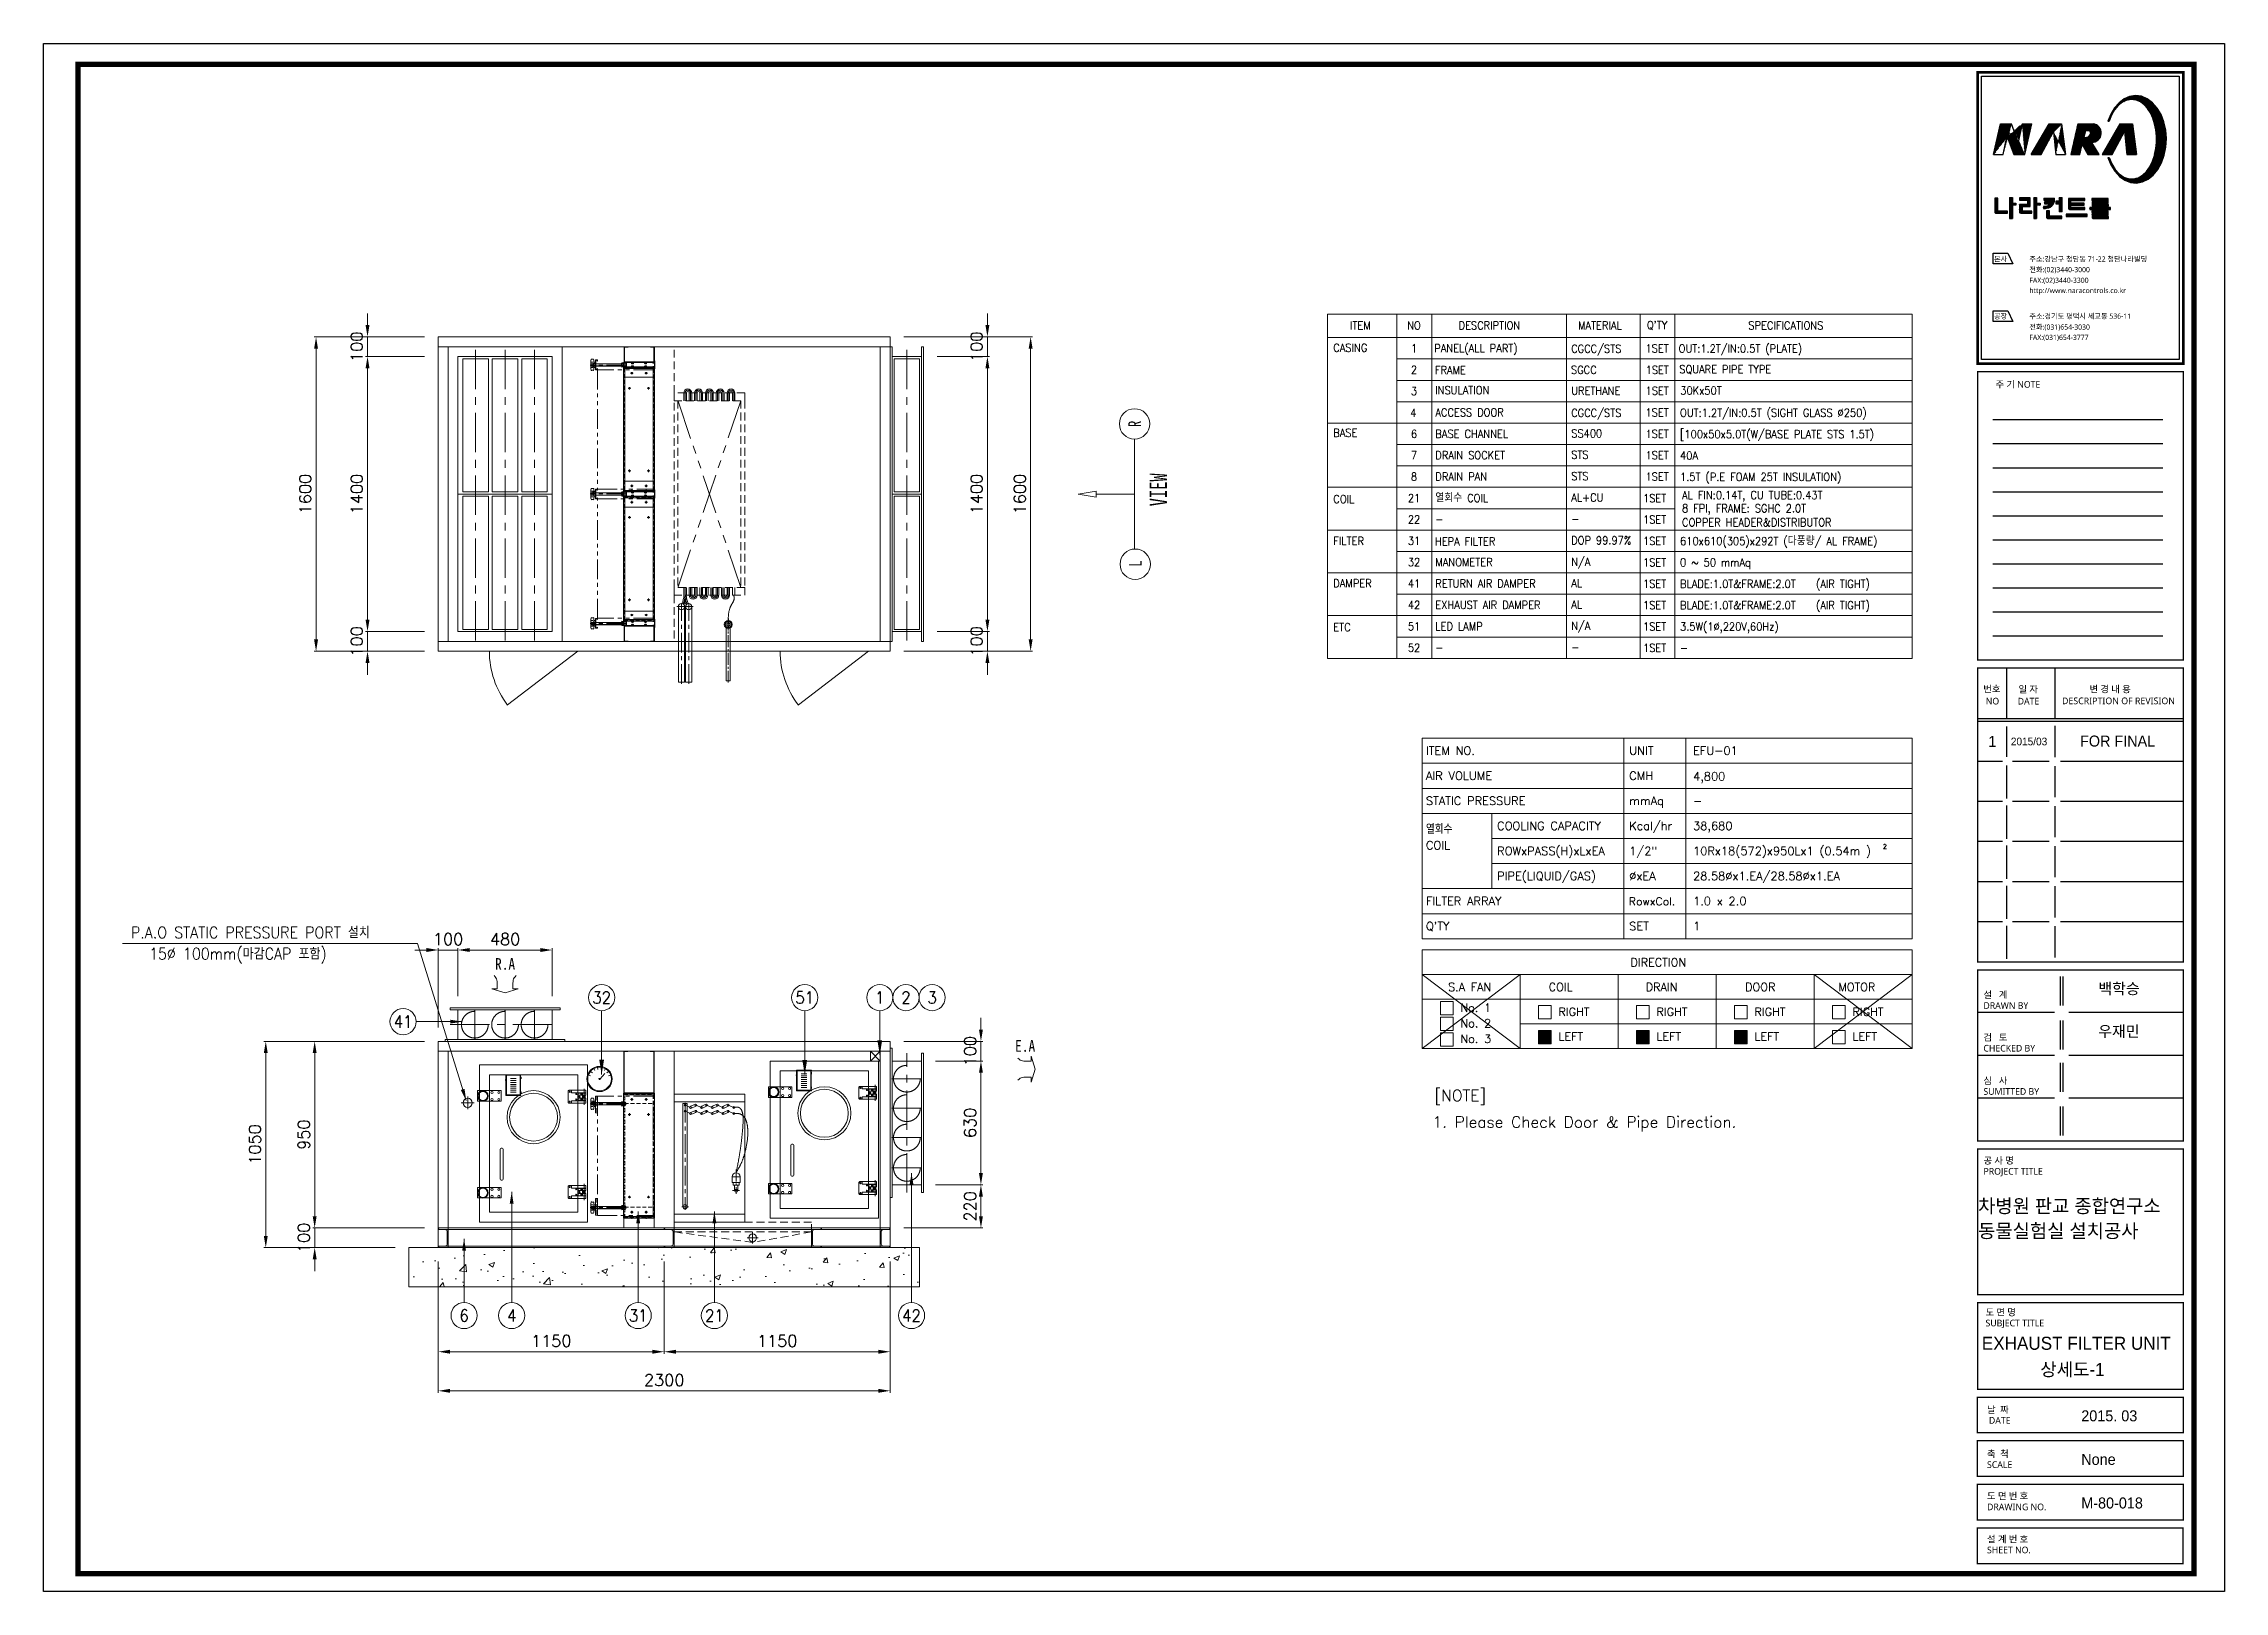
# Model space of a CAD drawing. Extents: x 416 to 11516, y -196 to 7683.
import ezdxf
from ezdxf.enums import TextEntityAlignment as Align

# ---------------------------------------------------------------- set-up
doc = ezdxf.new("R2010")
doc.units = 0
doc.header["$LTSCALE"] = 80
doc.header["$MEASUREMENT"] = 0
for name, pattern in [('C', [2, 1.25, -0.25, 0.25, -0.25]), ('CEN', [26, 20, -2, 2, -2]), ('CENTER', [2, 1.25, -0.25, 0.25, -0.25]), ('CENTER2', [1.125, 0.75, -0.125, 0.125, -0.125]), ('CENTERX2', [4, 2.5, -0.5, 0.5, -0.5]), ('H', [0.375, 0.25, -0.125]), ('H2', [4, 3, -1]), ('HID', [6, 4, -2]), ('HIDDEN', [0.375, 0.25, -0.125]), ('HIDDENX2', [0.75, 0.5, -0.25]), ('P', [2.5, 1.25, -0.25, 0.25, -0.25, 0.25, -0.25]), ('PHANTOM', [5, 2.5, -0.5, 0.5, -0.5, 0.5, -0.5]), ('PHANTOMX2', [5, 2.5, -0.5, 0.5, -0.5, 0.5, -0.5])]:
    doc.linetypes.add(name, pattern=pattern)
doc.layers.get('0').update_dxf_attribs({"linetype": 'CONTINUOUS', "lineweight": 18})
doc.layers.get('DEFPOINTS').update_dxf_attribs({"linetype": 'CONTINUOUS', "lineweight": 18})
for name, color, linetype, lineweight in [('2', 2, 'HIDDENX2', 18), ('9', 2, 'H2', 18), ('ACT', 7, 'CONTINUOUS', 18), ('C', 1, 'CENTER', 18), ('CEN', 1, 'CEN', 18), ('D', 4, 'CONTINUOUS', 18), ('DIM', 4, 'CONTINUOUS', 18), ('FIL', 11, 'P', 18), ('FR', 254, 'CONTINUOUS', 18), ('H', 3, 'HIDDEN', 18), ('LIN', 2, 'CONTINUOUS', 18), ('NO', 2, 'CONTINUOUS', 18), ('PHAN', 2, 'PHANTOM', 18), ('S', 3, 'CONTINUOUS', 18), ('SOL-M-1', 4, 'CONTINUOUS', 18)]:
    doc.layers.add(name, color=color, linetype=linetype, lineweight=lineweight)
doc.layers.add('FORM', color=7, linetype='CONTINUOUS')
doc.styles.add('GHD', font='')
doc.styles.add('GHS', font='romans', dxfattribs={"bigfont": 'ghs'})
doc.styles.add('GSC', font='romans.shx', dxfattribs={"width": 0.8, "height": 4, "bigfont": 'ghs.shx'})
doc.styles.add('ITALICT', font='TXT', dxfattribs={"width": 0.95, "height": 3})
doc.styles.add('ROMAND', font='TXT', dxfattribs={"height": 2.6})
doc.styles.get("Standard").update_dxf_attribs({"font": 'txt.shx', "bigfont": '2hs.shx'})
doc.styles.add('STYLE1', font='malgun.ttf', dxfattribs={"height": 2.5})
doc.styles.get('GHD').set_extended_font_data('Dotum')
doc.dimstyles.get("Standard").update_dxf_attribs({"dimscale": 0, "dimtxt": 60, "dimasz": 60, "dimexe": 10, "dimexo": 70, "dimgap": 25, "dimtad": 1, "dimdec": 0, "dimlfac": -1, "dimzin": 0, "dimdsep": 46, "dimtxsty": 'Standard', "dimcen": 0, "dimclrd": 1, "dimclre": 1, "dimadec": 0, "dimazin": 0, "dimtfac": 1, "dimtdec": 0, "dimtix": 1, "dimtmove": 1, "dimatfit": 2, "dimfxl": 0, "dimtolj": 1, "dimtzin": 0, "dimlwd": 5, "dimlwe": 5, "dimarcsym": 0})
pattern_1 = [(45, (-11.3759, -7.50065), (-0.171711214, 0.171711214), [])]

msp = doc.modelspace()

# ---------------------------------------------------------------- texts
at = {"style": 'ROMAND', "width": 0.7}
for s, p in [('R', (6002.1, 5732)), ('L', (6005.5, 5020.6))]:
    msp.add_text(s, height=64.9, rotation=90, dxfattribs=at).set_placement(p)
msp.add_text('VIEW', height=88.14, rotation=90, dxfattribs=at).set_placement((6133.4, 5411.6), align=Align.CENTER)
at = {"linetype": 'Continuous', "style": 'GHS'}
for s, height, p in [('ITEM NO.', 42.54, (7451.9, 4062.6)), ('UNIT', 42.54, (8486.7, 4062.6)), ('EFU-01', 42.54, (8811.7, 4062.6)), ('AIR VOLUME', 42.54, (7451.9, 3935)), ('CMH', 42.54, (8486.7, 3935)), ('4,800', 42.54, (8811.7, 3931.8)), ('STATIC PRESSURE', 42.539, (7451.9, 3807.4)), ('mmAq', 42.54, (8486.7, 3807.4)), ('-', 42.5, (8811.7, 3807.4)), ('COOLING CAPACITY', 42.539, (7814.1, 3679.8)), ('Kcal/hr', 42.54, (8486.7, 3679.8)), ('38,680', 42.54, (8811.7, 3679.8)), ('COIL', 42.54, (7451.9, 3581.1)), ('ROWxPASS(H)xLxEA', 42.539, (7814.1, 3552.1)), ('1/2"', 42.54, (8486.7, 3552.1)), ('10Rx18(572)x950Lx1 (0.54m )', 42.539, (8811.7, 3552.1)), ('2', 23.8, (9778, 3583.8)), ('PIPE(LIQUID/GAS)', 42.539, (7814.1, 3424.5)), ('%%CxEA', 42.54, (8486.7, 3424.5)), ('28.58%%Cx1.EA/28.58%%Cx1.EA', 42.539, (8811.7, 3424.5)), ('FILTER ARRAY', 42.539, (7451.9, 3296.9)), ('RowxCol.', 40.12, (8485.1, 3296.6)), ('1.0 x 2.0', 42.54, (8811.7, 3296.9)), ("Q'TY", 42.54, (7451.9, 3169.3)), ('SET', 42.54, (8486.7, 3169.3)), ('1', 42.5, (8811.7, 3169.3)), ('DIRECTION', 41.87, (8492.9, 2985.4)), ('S.A FAN', 41.87, (7565.1, 2859.8)), ('COIL', 41.87, (8076.5, 2859.8)), ('DRAIN', 41.87, (8570.5, 2859.8)), ('DOOR', 41.87, (9076.5, 2859.8)), ('MOTOR', 41.87, (9551.2, 2859.8)), ('No. 1', 41.87, (7627.6, 2754.2)), ('RIGHT', 41.87, (8126.4, 2733.6)), ('RIGHT', 41.87, (8625.2, 2733.6)), ('RIGHT', 41.87, (9124, 2733.6)), ('RIGHT', 41.87, (9622.8, 2733.6)), ('No. 2', 41.87, (7627.6, 2675.3)), ('No. 3', 41.87, (7627.6, 2596)), ('LEFT', 41.87, (8126.4, 2608)), ('LEFT', 41.87, (8625.2, 2608)), ('LEFT', 41.87, (9124, 2608)), ('LEFT', 41.87, (9622.8, 2608))]:
    msp.add_text(s, height=height, dxfattribs=at).set_placement(p)
at = {"linetype": 'Continuous', "style": 'GHS', "width": 0.85}
msp.add_text('열회수', height=42.54, dxfattribs=at).set_placement((7451.9, 3661.6))
at = {"style": 'GSC', "width": 0.9}
for s, height, p in [('32', 61.37, (3256.8, 2826.8)), ('51', 61.37, (4290.3, 2826.8)), ('1', 61.4, (4672.4, 2826.8)), ('2', 61.4, (4805.5, 2826.8)), ('3', 61.4, (4938.7, 2826.8)), ('41', 61.37, (2245.9, 2704.3)), ('6', 61.4, (2556.4, 1208.2)), ('4', 61.4, (2798.6, 1208.2)), ('31', 61.37, (3442.6, 1208.2)), ('21', 61.37, (3830.4, 1208.2)), ('42', 61.37, (4833.8, 1208.2))]:
    msp.add_text(s, height=height, dxfattribs=at).set_placement(p, align=Align.MIDDLE)
at = {"layer": 'DIM', "style": 'GSC', "width": 0.9}
for s, height, p in [('ITEM', 40.83, (7118.2, 6248.4)), ('NO', 40.83, (7391.5, 6248.4)), ('DESCRIPTION', 40.827, (7775.2, 6248.4)), ('MATERIAL', 40.83, (8337.6, 6248.4)), ("Q'TY", 40.83, (8628.8, 6248.4)), ('SPECIFICATIONS', 40.827, (9283.8, 6248.4)), ('1', 40.8, (7391.5, 6131.9)), ('1SET', 40.83, (8628.8, 6131.5)), ('2', 40.8, (7391.5, 6023.1)), ('1SET', 40.83, (8629.1, 6021.9)), ('3', 40.8, (7391.5, 5914.2)), ('1SET', 40.83, (8628.9, 5916.2)), ('4', 40.8, (7387.5, 5802.8)), ('1SET', 40.83, (8628.8, 5805.3)), ('6', 40.8, (7391.5, 5696.4)), ('1SET', 40.83, (8628.8, 5696.4)), ('7', 40.8, (7391.5, 5587.6)), ('1SET', 40.83, (8628.8, 5587.6)), ('8', 40.8, (7391.5, 5478.7)), ('1SET', 40.83, (8628.8, 5478.7)), ('21', 40.83, (7391.5, 5369.8)), ('22', 40.83, (7391.5, 5260.9)), ('31', 40.83, (7391.5, 5152.1)), ('32', 40.83, (7391.5, 5043.2)), ('41', 40.83, (7391.5, 4934.3)), ('42', 40.83, (7391.5, 4825.5)), ('51', 40.83, (7391.5, 4716.6)), ('52', 40.83, (7391.5, 4607.7))]:
    msp.add_text(s, height=height, dxfattribs=at).set_placement(p, align=Align.MIDDLE)
for s, height, p in [('CASING', 40.83, (6980.5, 6114.3)), ('PANEL(ALL PART)', 40.827, (7494.8, 6111.6)), ('CGCC/STS', 40.83, (8191.5, 6109.3)), ('OUT:1.2T/IN:0.5T (PLATE)', 40.827, (8738.5, 6110.1)), ('FRAME', 40.83, (7497.9, 6000.4)), ('SGCC', 40.83, (8190.6, 6001.8)), ('SQUARE PIPE TYPE', 40.827, (8741.7, 6005)), ('INSULATION', 40.83, (7499.3, 5898)), ('URETHANE', 40.83, (8191.4, 5895.5)), ('30Kx50T', 40.83, (8746.4, 5896.6)), ('ACCESS DOOR', 40.827, (7500, 5785)), ('CGCC/STS', 40.83, (8191.5, 5782.7)), ('OUT:1.2T/IN:0.5T (SIGHT GLASS %%C250)', 40.827, (8745.5, 5783.5)), ('BASE', 40.83, (6980.5, 5681.4)), ('BASE CHANNEL', 40.827, (7500, 5676.1)), ('SS400', 40.83, (8191.5, 5678.5)), ('[100x50x5.0T(W/BASE PLATE STS 1.5T)', 40.827, (8745.5, 5674.6)), ('DRAIN SOCKET', 40.827, (7500, 5567.3)), ('STS', 40.83, (8191.5, 5569.6)), ('40A', 40.83, (8745.5, 5565.8)), ('DRAIN PAN', 40.83, (7500, 5458.4)), ('STS', 40.83, (8191.5, 5460.8)), ('1.5T (P.E FOAM 25T INSULATION)', 40.827, (8745.5, 5456.9)), ('COIL', 40.83, (6980.5, 5344.1)), ('열회수 COIL', 40.83, (7500, 5349.5)), ('AL+CU', 40.83, (8191.5, 5351.9)), ('1SET', 40.83, (8556.8, 5348.5)), ('AL FIN:0.14T, CU TUBE:0.43T', 40.827, (8755.6, 5364.5)), ('8 FPI, FRAME: SGHC 2.0T', 40.827, (8755.6, 5297)), ('-', 40.8, (7500, 5240.7)), ('-', 40.8, (8191.5, 5243)), ('1SET', 40.83, (8556.8, 5239.6)), ('COPPER HEADER&DISTRIBUTOR', 40.827, (8755.6, 5225.7)), ('FILTER', 40.83, (6980.5, 5130.8)), ('HEPA FILTER', 40.827, (7498.2, 5128.4)), ('DOP 99.97%', 40.83, (8191.5, 5134.1)), ('1SET', 40.83, (8556.8, 5130.8)), ('610x610(305)x292T (다풍량/ AL FRAME)', 40.827, (8745.5, 5130.3)), ('MANOMETER', 40.83, (7500, 5022.9)), ('N/A', 40.83, (8191.5, 5025.3)), ('1SET', 40.83, (8556.8, 5021.9)), ('0 ~ 50 mmAq', 40.827, (8745.5, 5021.4)), ('DAMPER', 40.83, (6980.5, 4915.4)), ('RETURN AIR DAMPER', 40.827, (7500, 4914)), ('AL', 40.83, (8191.5, 4916.4)), ('1SET', 40.83, (8556.8, 4913)), ('BLADE:1.0T&FRAME:2.0T', 40.827, (8745.5, 4912.5)), ('(AIR TIGHT)', 40.827, (9437.5, 4912.5)), ('EXHAUST AIR DAMPER', 40.827, (7500, 4805.2)), ('AL', 40.83, (8191.5, 4807.5)), ('1SET', 40.83, (8556.8, 4804.1)), ('BLADE:1.0T&FRAME:2.0T', 40.827, (8745.5, 4803.7)), ('(AIR TIGHT)', 40.827, (9437.5, 4803.7)), ('ETC', 40.83, (6980.5, 4692.2)), ('LED LAMP', 40.83, (7500, 4696.3)), ('N/A', 40.83, (8191.5, 4698.7)), ('1SET', 40.83, (8556.8, 4695.3)), ('3.5W(1%%C,220V,60Hz)', 40.827, (8745.5, 4694.8)), ('-', 40.8, (7500, 4587.4)), ('-', 40.8, (8191.5, 4589.8)), ('1SET', 40.83, (8556.8, 4586.4)), ('-', 40.8, (8745.5, 4585.9)), ('P.A.O STATIC PRESSURE PORT 설치', 58.791, (860.8, 3128.9)), ('15%%C 100mm(마감CAP 포함)', 58.791, (953.3, 3020.5))]:
    msp.add_text(s, height=height, dxfattribs=at).set_placement(p)
at = {"layer": 'DIM', "color": 4, "linetype": 'ByBlock', "style": 'ITALICT', "width": 0.85}
for s, p in [('R.A', (2765, 2998.1)), ('E.A', (5412.1, 2580.5))]:
    msp.add_text(s, height=59.15, dxfattribs=at).set_placement(p, align=Align.MIDDLE_CENTER)
at = {"layer": 'DIM', "style": 'GHS'}
for s, height, p in [('[NOTE]', 57.29, (7495.8, 2299.4)), ('1. Please Check Door & Pipe Direction.', 57.289, (7485.4, 2164.8))]:
    msp.add_text(s, height=height, dxfattribs=at).set_placement(p)

# ---------------------------------------------------------------- blocks, each defined once
blk = doc.blocks.new('*D2')
at = {"color": 1, "linetype": 'Continuous', "lineweight": 5}
for p, q in [((1796, 1714), (1796, 1774)), ((2355, 1654), (1786, 1654)), ((2205, 1554), (1786, 1554)), ((1796, 1554), (1796, 1654)), ((1796, 1494), (1796, 1434))]:
    blk.add_line(p, q, dxfattribs=at)
at = {"color": 1, "linetype": 'Continuous'}
for points in [[(1786, 1714), (1806, 1714), (1796, 1654)], [(1786, 1494), (1806, 1494), (1796, 1554)]]:
    blk.add_solid(points, dxfattribs=at)
at = {"layer": 'DEFPOINTS', "color": 0, "linetype": 'Continuous'}
for p in [(1796, 1654), (2275, 1554), (2425, 1654)]:
    blk.add_point(p, dxfattribs=at)
at = {"color": 0, "linetype": 'Continuous', "insert": (1741, 1604), "char_height": 60, "attachment_point": 5, "rotation": 90}
blk.add_mtext('\\A1;100', dxfattribs=at)
blk = doc.blocks.new('*D3')
at = {"color": 1, "linetype": 'Continuous', "lineweight": 5}
for p, q in [((2355, 2604), (1786, 2604)), ((1796, 1714), (1796, 2544)), ((2355, 1654), (1786, 1654))]:
    blk.add_line(p, q, dxfattribs=at)
at = {"color": 1, "linetype": 'Continuous'}
for points in [[(1786, 2544), (1806, 2544), (1796, 2604)], [(1786, 1714), (1806, 1714), (1796, 1654)]]:
    blk.add_solid(points, dxfattribs=at)
at = {"layer": 'DEFPOINTS', "color": 0, "linetype": 'Continuous'}
for p in [(1796, 2604), (2425, 2604), (2425, 1654)]:
    blk.add_point(p, dxfattribs=at)
at = {"color": 0, "linetype": 'Continuous', "insert": (1741, 2129), "char_height": 60, "attachment_point": 5, "rotation": 90}
blk.add_mtext('\\A1;950', dxfattribs=at)
blk = doc.blocks.new('*D4')
at = {"color": 1, "linetype": 'Continuous', "lineweight": 5}
for p, q in [((2065, 6250), (2065, 6310)), ((2355, 6190), (2055, 6190)), ((2065, 6190), (2065, 6090)), ((2355, 6090), (2055, 6090)), ((2065, 6030), (2065, 5970))]:
    blk.add_line(p, q, dxfattribs=at)
at = {"color": 1, "linetype": 'Continuous'}
for points in [[(2055, 6250), (2075, 6250), (2065, 6190)], [(2055, 6030), (2075, 6030), (2065, 6090)]]:
    blk.add_solid(points, dxfattribs=at)
at = {"layer": 'DEFPOINTS', "color": 0, "linetype": 'Continuous'}
for p in [(2425, 6190), (2065, 6090), (2425, 6090)]:
    blk.add_point(p, dxfattribs=at)
at = {"color": 0, "linetype": 'Continuous', "insert": (2010, 6140), "char_height": 60, "attachment_point": 5, "rotation": 90}
blk.add_mtext('\\A1;100', dxfattribs=at)
blk = doc.blocks.new('*D5')
at = {"color": 1, "linetype": 'Continuous', "lineweight": 5}
for p, q in [((2355, 6090), (2055, 6090)), ((2065, 6030), (2065, 4750)), ((2355, 4690), (2055, 4690))]:
    blk.add_line(p, q, dxfattribs=at)
at = {"color": 1, "linetype": 'Continuous'}
for points in [[(2055, 6030), (2075, 6030), (2065, 6090)], [(2055, 4750), (2075, 4750), (2065, 4690)]]:
    blk.add_solid(points, dxfattribs=at)
at = {"layer": 'DEFPOINTS', "color": 0, "linetype": 'Continuous'}
for p in [(2425, 6090), (2065, 4690), (2425, 4690)]:
    blk.add_point(p, dxfattribs=at)
at = {"color": 0, "linetype": 'Continuous', "insert": (2010, 5390), "char_height": 60, "attachment_point": 5, "rotation": 90}
blk.add_mtext('\\A1;1400', dxfattribs=at)
blk = doc.blocks.new('*D6')
at = {"color": 1, "linetype": 'Continuous', "lineweight": 5}
for p, q in [((2065, 4750), (2065, 4810)), ((2355, 4690), (2055, 4690)), ((2065, 4690), (2065, 4590)), ((2355, 4590), (2055, 4590)), ((2065, 4530), (2065, 4470))]:
    blk.add_line(p, q, dxfattribs=at)
at = {"color": 1, "linetype": 'Continuous'}
for points in [[(2055, 4750), (2075, 4750), (2065, 4690)], [(2055, 4530), (2075, 4530), (2065, 4590)]]:
    blk.add_solid(points, dxfattribs=at)
at = {"layer": 'DEFPOINTS', "color": 0, "linetype": 'Continuous'}
for p in [(2425, 4690), (2065, 4590), (2425, 4590)]:
    blk.add_point(p, dxfattribs=at)
at = {"color": 0, "linetype": 'Continuous', "insert": (2010, 4640), "char_height": 60, "attachment_point": 5, "rotation": 90}
blk.add_mtext('\\A1;100', dxfattribs=at)
blk = doc.blocks.new('*D7')
at = {"color": 1, "linetype": 'Continuous', "lineweight": 5}
for p, q in [((2355, 6190), (1793, 6190)), ((1803, 6130), (1803, 4650)), ((2355, 4590), (1793, 4590))]:
    blk.add_line(p, q, dxfattribs=at)
at = {"color": 1, "linetype": 'Continuous'}
for points in [[(1793, 6130), (1813, 6130), (1803, 6190)], [(1793, 4650), (1813, 4650), (1803, 4590)]]:
    blk.add_solid(points, dxfattribs=at)
at = {"layer": 'DEFPOINTS', "color": 0, "linetype": 'Continuous'}
for p in [(2425, 6190), (1803, 4590), (2425, 4590)]:
    blk.add_point(p, dxfattribs=at)
at = {"color": 0, "linetype": 'Continuous', "insert": (1748, 5390), "char_height": 60, "attachment_point": 5, "rotation": 90}
blk.add_mtext('\\A1;1600', dxfattribs=at)
blk = doc.blocks.new('*D8')
at = {"color": 1, "linetype": 'Continuous', "lineweight": 5}
for p, q in [((2425, 1484), (2425, 815)), ((4725, 1484), (4725, 815)), ((2485, 825), (4665, 825))]:
    blk.add_line(p, q, dxfattribs=at)
at = {"color": 1, "linetype": 'Continuous'}
for points in [[(2485, 835), (2485, 815), (2425, 825)], [(4665, 835), (4665, 815), (4725, 825)]]:
    blk.add_solid(points, dxfattribs=at)
at = {"layer": 'DEFPOINTS', "color": 0, "linetype": 'Continuous'}
for p in [(2425, 1554), (4725, 1554), (4725, 825)]:
    blk.add_point(p, dxfattribs=at)
at = {"color": 0, "linetype": 'Continuous', "insert": (3575, 880), "char_height": 60, "attachment_point": 5}
blk.add_mtext('\\A1;2300', dxfattribs=at)
blk = doc.blocks.new('*D9')
at = {"color": 1, "linetype": 'Continuous', "lineweight": 5}
for p, q in [((2355, 2604), (1537, 2604)), ((1547, 1614), (1547, 2544)), ((2205, 1554), (1537, 1554))]:
    blk.add_line(p, q, dxfattribs=at)
at = {"color": 1, "linetype": 'Continuous'}
for points in [[(1537, 2544), (1557, 2544), (1547, 2604)], [(1537, 1614), (1557, 1614), (1547, 1554)]]:
    blk.add_solid(points, dxfattribs=at)
at = {"layer": 'DEFPOINTS', "color": 0, "linetype": 'Continuous'}
for p in [(1547, 2604), (2425, 2604), (2275, 1554)]:
    blk.add_point(p, dxfattribs=at)
at = {"color": 0, "linetype": 'Continuous', "insert": (1492, 2079), "char_height": 60, "attachment_point": 5, "rotation": 90}
blk.add_mtext('\\A1;1050', dxfattribs=at)
blk = doc.blocks.new('A$C25B1713D')
for p, q in [((48, 162), (56, 148)), ((75, 172), (78, 156)), ((104, 172), (101, 156)), ((131, 162), (123, 148)), ((11, 118), (26, 112)), ((25, 143), (38, 133)), ((93, 91), (126, 128)), ((153, 143), (141, 133)), ((168, 118), (153, 112))]:
    blk.add_line(p, q)
for radius in [89.3, 83.5, 4.57]:
    blk.add_circle((89, 89), radius)
blk = doc.blocks.new('*D10')
at = {"color": 1, "linetype": 'Continuous', "lineweight": 5}
for p, q in [((5187, 2664), (5187, 2724)), ((4795, 2604), (5197, 2604)), ((5187, 2604), (5187, 2504)), ((4955, 2504), (5197, 2504)), ((5187, 2444), (5187, 2384))]:
    blk.add_line(p, q, dxfattribs=at)
at = {"color": 1, "linetype": 'Continuous'}
for points in [[(5177, 2664), (5197, 2664), (5187, 2604)], [(5177, 2444), (5197, 2444), (5187, 2504)]]:
    blk.add_solid(points, dxfattribs=at)
at = {"layer": 'DEFPOINTS', "color": 0, "linetype": 'Continuous'}
for p in [(4725, 2604), (4885, 2504), (5187, 2504)]:
    blk.add_point(p, dxfattribs=at)
at = {"color": 0, "linetype": 'Continuous', "insert": (5132, 2554), "char_height": 60, "attachment_point": 5, "rotation": 90}
blk.add_mtext('\\A1;100', dxfattribs=at)
blk = doc.blocks.new('*D11')
at = {"color": 1, "linetype": 'Continuous', "lineweight": 5}
for p, q in [((4955, 2504), (5197, 2504)), ((5187, 2444), (5187, 1934)), ((4955, 1874), (5197, 1874))]:
    blk.add_line(p, q, dxfattribs=at)
at = {"color": 1, "linetype": 'Continuous'}
for points in [[(5177, 2444), (5197, 2444), (5187, 2504)], [(5177, 1934), (5197, 1934), (5187, 1874)]]:
    blk.add_solid(points, dxfattribs=at)
at = {"layer": 'DEFPOINTS', "color": 0, "linetype": 'Continuous'}
for p in [(4885, 2504), (4885, 1874), (5187, 1874)]:
    blk.add_point(p, dxfattribs=at)
at = {"color": 0, "linetype": 'Continuous', "insert": (5132, 2189), "char_height": 60, "attachment_point": 5, "rotation": 90}
blk.add_mtext('\\A1;630', dxfattribs=at)
blk = doc.blocks.new('*D12')
at = {"color": 1, "linetype": 'Continuous', "lineweight": 5}
for p, q in [((4955, 1874), (5197, 1874)), ((5187, 1714), (5187, 1814)), ((4795, 1654), (5197, 1654))]:
    blk.add_line(p, q, dxfattribs=at)
at = {"color": 1, "linetype": 'Continuous'}
for points in [[(5177, 1814), (5197, 1814), (5187, 1874)], [(5177, 1714), (5197, 1714), (5187, 1654)]]:
    blk.add_solid(points, dxfattribs=at)
at = {"layer": 'DEFPOINTS', "color": 0, "linetype": 'Continuous'}
for p in [(4885, 1874), (5187, 1874), (4725, 1654)]:
    blk.add_point(p, dxfattribs=at)
at = {"color": 0, "linetype": 'Continuous', "insert": (5132, 1764), "char_height": 60, "attachment_point": 5, "rotation": 90}
blk.add_mtext('\\A1;220', dxfattribs=at)
blk = doc.blocks.new('경첩')
at = {"layer": 'PHAN'}
blk.add_line((0, -41), (0, 41), dxfattribs=at)
at = {"layer": 'SOL-M-1'}
for p, q in [((-33, 20), (8, 20)), ((-33, -20), (-33, 20)), ((8, 19), (-31, 19)), ((-31, 19), (-31, -18)), ((-31, 8), (8, 8)), ((-18, 8), (-18, 19)), ((-9, -18), (-9, 19)), ((-4, -7), (-4, 8)), ((4, -7), (4, 8)), ((8, 8), (8, 19)), ((8, -20), (-33, -20)), ((8, -7), (-31, -7)), ((-31, -18), (8, -18)), ((-18, -18), (-18, -7)), ((8, -7), (4, -7)), ((8, -18), (8, -7))]:
    blk.add_line(p, q, dxfattribs=at)
blk.add_lwpolyline([(8, -20), (8, -33), (-77, -33, -0.414214), (-82, -27), (-82, 28, -0.414214), (-77, 33), (8, 33), (8, 20)], format="xyb", dxfattribs=at)
for points in [[(8, 33), (8, 20), (-65, 20), (-65, 33)], [(8, -33), (8, -20), (-65, -20), (-65, -33)]]:
    blk.add_lwpolyline(points, close=True, dxfattribs=at)
for centre in [(-74, 25), (-41, 14), (-24, 0), (-13, 13), (-74, -25), (-41, -14), (-13, -13)]:
    blk.add_circle(centre, 2.75, dxfattribs=at)
blk = doc.blocks.new('450Wx1000H(SightGlass)')
at = {"layer": 'S', "lineweight": 15}
for p, q in [((10, 800), (10, 0)), ((560, 800), (10, 800)), ((560, 0), (560, 800)), ((60, 750), (60, 50)), ((510, 750), (60, 750)), ((510, 50), (510, 750)), ((115, 219), (115, 371)), ((120, 376), (125, 376)), ((130, 219), (130, 371)), ((120, 214), (125, 214)), ((10, 0), (560, 0)), ((60, 50), (510, 50))]:
    blk.add_line(p, q, dxfattribs=at)
for points in [[(0, 669), (120, 669), (120, 615), (0, 615)], [(0, 123), (120, 123), (120, 176), (0, 176)]]:
    blk.add_lwpolyline(points, close=True, dxfattribs=at)
for centre, radius in [((27, 642), 26.8), ((285, 534), 135), ((27, 642), 23.3), ((73, 660), 5.52), ((73, 624), 5.52), ((108, 660), 5.52), ((108, 624), 5.52), ((285, 534), 122), ((27, 149), 26.8), ((27, 149), 23.3), ((73, 167), 5.52), ((73, 131), 5.52), ((108, 167), 5.52), ((108, 131), 5.52)]:
    blk.add_circle(centre, radius, dxfattribs=at)
for centre, start, end in [((120, 371), 90, 180), ((125, 371), 0, 90), ((120, 219), 180, 270), ((125, 219), 270, 0)]:
    blk.add_arc(centre, 5, start, end, dxfattribs=at)
at = {"lineweight": 15}
blk.add_blockref('경첩', (543, 638), dxfattribs=at)
at = {"lineweight": 15, "xscale": -1, "rotation": 180}
blk.add_blockref('경첩', (543, 153), dxfattribs=at)
blk = doc.blocks.new('LED LAMP')
at = {"lineweight": 0}
for p, q in [((-39, 92), (-39, 94)), ((-39, 94), (-38, 94)), ((-39, 92), (-39, 85)), ((-39, 92), (-37, 92)), ((-39, 85), (-39, 82)), ((-39, 85), (-37, 85)), ((-39, 82), (-38, 82)), ((-39, 19), (-39, 21)), ((-39, 21), (-38, 21)), ((-39, 19), (-37, 19)), ((-39, 19), (-39, 11)), ((-39, 11), (-39, 9)), ((-39, 11), (-37, 11)), ((-39, 9), (-38, 9)), ((-38, 94), (-38, 102)), ((-38, 92), (-38, 85)), ((-38, 92), (-38, 85)), ((-38, 81), (-38, 82)), ((-38, 74), (-38, 21)), ((-38, 11), (-38, 19)), ((-38, 11), (-38, 19)), ((-38, 9), (-38, 1)), ((-37, 102), (-37, 2)), ((-37, 85), (-37, 92)), ((-37, 19), (-37, 11)), ((36, 104), (-36, 104)), ((35, 103), (-35, 103)), ((-35, 101), (-35, 2)), ((-35, 101), (-35, 2)), ((-35, 0), (35, 0)), ((34, 102), (-34, 102)), ((34, 102), (-34, 102)), ((-34, 2), (34, 2)), ((-34, 1), (34, 1)), ((35, 81), (35, 101)), ((35, 81), (35, 101)), ((35, 81), (35, 2)), ((35, 81), (35, 2)), ((37, 102), (37, 1)), ((37, 81), (37, 102)), ((37, 92), (39, 92)), ((37, 85), (39, 85)), ((37, 81), (37, 2)), ((37, 18), (39, 18)), ((37, 11), (39, 11)), ((38, 92), (38, 85)), ((38, 92), (38, 85)), ((38, 11), (38, 18)), ((38, 11), (38, 18)), ((39, 92), (39, 85)), ((39, 12), (39, 18)), ((-36, -1), (36, -1))]:
    blk.add_line(p, q, dxfattribs=at)
at = {"linetype": 'Continuous'}
for p, q in [((-14, 86), (14, 86)), ((-14, 76), (14, 76)), ((-14, 66), (14, 66)), ((-14, 56), (14, 56)), ((-14, 46), (14, 46)), ((-14, 36), (14, 36)), ((-14, 26), (14, 26)), ((-14, 16), (14, 16))]:
    blk.add_line(p, q, dxfattribs=at)
at = {"lineweight": 0}
blk.add_circle((-38, 78), 0.839, dxfattribs=at)
for centre, radius, start, end in [((-38, 78), 1.96, 103.3424, 256.6576), ((-39, 81), 1.68, 283.3424, 0), ((-39, 74), 1.68, 0, 76.6576), ((-36, 102), 1.96, 90, 180), ((-36, 1), 1.96, 180, 270), ((-35, 102), 1.68, 90, 180), ((-35, 2), 1.68, 180, 270), ((-34, 101), 0.559, 90, 180), ((-34, 101), 1.12, 90, 180), ((-34, 2), 1.12, 180, 270), ((-34, 2), 0.559, 180, 270), ((34, 101), 1.12, 0, 90), ((34, 101), 0.559, 0, 90), ((34, 2), 1.12, 270, 0), ((34, 2), 0.559, 270, 0), ((35, 102), 1.68, 0, 90), ((35, 2), 1.68, 270, 0), ((36, 102), 1.96, 0, 90), ((36, 1), 1.96, 270, 0), ((39, 92), 0.28, 0, 90), ((39, 85), 0.28, 270, 0), ((39, 18), 0.28, 0, 90), ((39, 12), 0.28, 270, 0)]:
    blk.add_arc(centre, radius, start, end, dxfattribs=at)
blk = doc.blocks.new('*D15')
at = {"color": 1, "linetype": 'Continuous', "lineweight": 5}
for p, q in [((5220, 6250), (5220, 6310)), ((4795, 6190), (5230, 6190)), ((5220, 6190), (5220, 6090)), ((4965, 6090), (5230, 6090)), ((5220, 6030), (5220, 5970))]:
    blk.add_line(p, q, dxfattribs=at)
at = {"color": 1, "linetype": 'Continuous'}
for points in [[(5210, 6250), (5230, 6250), (5220, 6190)], [(5210, 6030), (5230, 6030), (5220, 6090)]]:
    blk.add_solid(points, dxfattribs=at)
at = {"layer": 'DEFPOINTS', "color": 0, "linetype": 'Continuous'}
for p in [(4725, 6190), (4895, 6090), (5220, 6090)]:
    blk.add_point(p, dxfattribs=at)
at = {"color": 0, "linetype": 'Continuous', "insert": (5165, 6140), "char_height": 60, "attachment_point": 5, "rotation": 90}
blk.add_mtext('\\A1;100', dxfattribs=at)
blk = doc.blocks.new('*D16')
at = {"color": 1, "linetype": 'Continuous', "lineweight": 5}
for p, q in [((4965, 6090), (5230, 6090)), ((5220, 6030), (5220, 4750)), ((4965, 4690), (5230, 4690))]:
    blk.add_line(p, q, dxfattribs=at)
at = {"color": 1, "linetype": 'Continuous'}
for points in [[(5210, 6030), (5230, 6030), (5220, 6090)], [(5210, 4750), (5230, 4750), (5220, 4690)]]:
    blk.add_solid(points, dxfattribs=at)
at = {"layer": 'DEFPOINTS', "color": 0, "linetype": 'Continuous'}
for p in [(4895, 6090), (4895, 4690), (5220, 4690)]:
    blk.add_point(p, dxfattribs=at)
at = {"color": 0, "linetype": 'Continuous', "insert": (5165, 5390), "char_height": 60, "attachment_point": 5, "rotation": 90}
blk.add_mtext('\\A1;1400', dxfattribs=at)
blk = doc.blocks.new('*D17')
at = {"color": 1, "linetype": 'Continuous', "lineweight": 5}
for p, q in [((5220, 4750), (5220, 4810)), ((4965, 4690), (5230, 4690)), ((5220, 4690), (5220, 4590)), ((4795, 4590), (5230, 4590)), ((5220, 4530), (5220, 4470))]:
    blk.add_line(p, q, dxfattribs=at)
at = {"color": 1, "linetype": 'Continuous'}
for points in [[(5210, 4750), (5230, 4750), (5220, 4690)], [(5210, 4530), (5230, 4530), (5220, 4590)]]:
    blk.add_solid(points, dxfattribs=at)
at = {"layer": 'DEFPOINTS', "color": 0, "linetype": 'Continuous'}
for p in [(4895, 4690), (4725, 4590), (5220, 4590)]:
    blk.add_point(p, dxfattribs=at)
at = {"color": 0, "linetype": 'Continuous', "insert": (5165, 4640), "char_height": 60, "attachment_point": 5, "rotation": 90}
blk.add_mtext('\\A1;100', dxfattribs=at)
blk = doc.blocks.new('*D18')
at = {"color": 1, "linetype": 'Continuous', "lineweight": 5}
for p, q in [((4795, 6190), (5450, 6190)), ((5440, 6130), (5440, 4650)), ((4795, 4590), (5450, 4590))]:
    blk.add_line(p, q, dxfattribs=at)
at = {"color": 1, "linetype": 'Continuous'}
for points in [[(5430, 6130), (5450, 6130), (5440, 6190)], [(5430, 4650), (5450, 4650), (5440, 4590)]]:
    blk.add_solid(points, dxfattribs=at)
at = {"layer": 'DEFPOINTS', "color": 0, "linetype": 'Continuous'}
for p in [(4725, 6190), (4725, 4590), (5440, 4590)]:
    blk.add_point(p, dxfattribs=at)
at = {"color": 0, "linetype": 'Continuous', "insert": (5385, 5390), "char_height": 60, "attachment_point": 5, "rotation": 90}
blk.add_mtext('\\A1;1600', dxfattribs=at)
blk = doc.blocks.new('CONDENSOR-COIL')
at = {"ltscale": 30}
for points in [[(51, 596, 1), (61, 596, 1)], [(51, 564, 1), (61, 564, 1)], [(299, 583, 1), (309, 583, 1)], [(299, 552, 1), (309, 552, 1)]]:
    blk.add_hatch(color=2, dxfattribs=at).paths.add_polyline_path(points)
at = {"color": 2, "ltscale": 30}
for p, q in [((67, 603), (45, 603)), ((45, 603), (45, 78)), ((56, 596), (84, 583)), ((56, 564), (84, 552)), ((67, 603), (67, 78)), ((81, 588), (109, 600)), ((81, 556), (109, 568)), ((114, 592), (86, 579)), ((114, 560), (86, 548)), ((111, 596), (139, 583)), ((111, 564), (139, 552)), ((136, 588), (164, 600)), ((136, 556), (164, 568)), ((169, 592), (141, 579)), ((169, 560), (141, 548)), ((166, 596), (194, 583)), ((166, 564), (194, 552)), ((191, 588), (219, 600)), ((191, 556), (219, 568)), ((224, 592), (196, 579)), ((224, 560), (196, 548)), ((221, 596), (249, 583)), ((221, 564), (249, 552)), ((246, 588), (274, 600)), ((246, 556), (274, 568)), ((279, 592), (251, 579)), ((279, 560), (251, 548)), ((276, 596), (304, 583)), ((276, 564), (304, 552)), ((296, 231), (296, 201)), ((336, 231), (296, 231)), ((336, 231), (336, 201)), ((336, 201), (296, 201)), ((301, 201), (301, 188)), ((331, 188), (301, 188)), ((308, 188), (308, 160)), ((324, 188), (324, 160)), ((331, 201), (331, 188))]:
    blk.add_line(p, q, dxfattribs=at)
at = {"linetype": 'Continuous'}
for points in [[(0, 612), (360, 612), (360, 652), (0, 652)], [(0, 40), (360, 40), (360, 612), (0, 612)], [(0, 0), (360, 0), (360, 40), (0, 40)]]:
    blk.add_lwpolyline(points, close=True, dxfattribs=at)
at = {"color": 2, "ltscale": 30}
for centre, radius in [((56, 596), 4.76), ((56, 564), 4.76), ((84, 583), 4.76), ((84, 552), 4.76), ((111, 596), 4.76), ((111, 564), 4.76), ((139, 583), 4.76), ((139, 552), 4.76), ((166, 596), 4.76), ((166, 564), 4.76), ((194, 583), 4.76), ((194, 552), 4.76), ((221, 596), 4.76), ((221, 564), 4.76), ((249, 583), 4.76), ((249, 552), 4.76), ((276, 596), 4.76), ((276, 564), 4.76), ((304, 583), 4.76), ((304, 552), 4.76), ((316, 160), 7.94), ((56, 78), 11.1)]:
    blk.add_circle(centre, radius, dxfattribs=at)
blk.add_arc((316, 231), 20, 0, 180, dxfattribs=at)
at = {"color": 4, "linetype": 'CENTER', "ltscale": 30}
for points in [[(316, 251), (349, 472), (322, 585), (304, 583)], [(316, 251), (349, 317), (322, 553), (304, 552)]]:
    blk.add_spline(points, degree=3, dxfattribs=at)
at = {"layer": 'C', "linetype": 'CENTER'}
for p, q in [((56, 607), (56, 62)), ((334, 160), (298, 160)), ((74, 78), (39, 78))]:
    blk.add_line(p, q, dxfattribs=at)
at = {"layer": 'C', "linetype": 'CENTER2'}
blk.add_line((316, 267), (316, 143), dxfattribs=at)
blk = doc.blocks.new('*D20')
at = {"color": 1, "linetype": 'Continuous', "lineweight": 5}
for p, q in [((3575, 1484), (3575, 1014)), ((4725, 1484), (4725, 1014)), ((4665, 1024), (3635, 1024))]:
    blk.add_line(p, q, dxfattribs=at)
at = {"color": 1, "linetype": 'Continuous'}
for points in [[(3635, 1034), (3635, 1014), (3575, 1024)], [(4665, 1034), (4665, 1014), (4725, 1024)]]:
    blk.add_solid(points, dxfattribs=at)
at = {"layer": 'DEFPOINTS', "color": 0, "linetype": 'Continuous'}
for p in [(3575, 1554), (4725, 1554), (3575, 1024)]:
    blk.add_point(p, dxfattribs=at)
at = {"color": 0, "linetype": 'Continuous', "insert": (4150, 1079), "char_height": 60, "attachment_point": 5}
blk.add_mtext('\\A1;1150', dxfattribs=at)
blk = doc.blocks.new('*D21')
at = {"color": 1, "linetype": 'Continuous', "lineweight": 5}
for p, q in [((2425, 1484), (2425, 1014)), ((3575, 1484), (3575, 1014)), ((2485, 1024), (3515, 1024))]:
    blk.add_line(p, q, dxfattribs=at)
at = {"color": 1, "linetype": 'Continuous'}
for points in [[(2485, 1034), (2485, 1014), (2425, 1024)], [(3515, 1034), (3515, 1014), (3575, 1024)]]:
    blk.add_solid(points, dxfattribs=at)
at = {"layer": 'DEFPOINTS', "color": 0, "linetype": 'Continuous'}
for p in [(2425, 1554), (3575, 1554), (3575, 1024)]:
    blk.add_point(p, dxfattribs=at)
at = {"color": 0, "linetype": 'Continuous', "insert": (3000, 1079), "char_height": 60, "attachment_point": 5}
blk.add_mtext('\\A1;1150', dxfattribs=at)
blk = doc.blocks.new('COIL-UP')
at = {"color": 2, "ltscale": 30}
for p, q in [((50, 1030), (50, 990)), ((63, 1030), (63, 990)), ((77, 1030), (77, 990)), ((90, 1030), (90, 990)), ((105, 1030), (105, 990)), ((118, 1030), (118, 990)), ((132, 1030), (132, 990)), ((145, 1030), (145, 990)), ((160, 1030), (160, 990)), ((173, 1030), (173, 990)), ((187, 1030), (187, 990)), ((200, 1030), (200, 990)), ((215, 1030), (215, 990)), ((228, 1030), (228, 990)), ((242, 1030), (242, 990)), ((255, 1030), (255, 990)), ((270, 1030), (270, 990)), ((283, 1030), (283, 990)), ((297, 1030), (297, 990)), ((310, 1030), (310, 990)), ((50, 0), (50, 40)), ((63, 0), (63, 40)), ((77, 0), (77, 40)), ((90, 0), (90, 40)), ((105, 0), (105, 40)), ((118, 0), (118, 40)), ((132, 0), (132, 40)), ((145, 0), (145, 40)), ((160, 0), (160, 40)), ((173, 0), (173, 40)), ((187, 0), (187, 40)), ((200, 0), (200, 40)), ((215, 0), (215, 40)), ((228, 0), (228, 40)), ((242, 0), (242, 40)), ((255, 0), (255, 40)), ((270, 0), (270, 40)), ((283, 0), (283, 40)), ((297, 0), (297, 40)), ((297, 0), (310, 0)), ((310, 0), (310, 40)), ((22, -58), (22, -443)), ((53, -58), (53, -443)), ((59, -58), (59, -443)), ((91, -58), (91, -443)), ((266, -166), (266, -435)), ((286, -435), (286, -167)), ((53, -443), (22, -443)), ((59, -443), (91, -443)), ((266, -435), (286, -435))]:
    blk.add_line(p, q, dxfattribs=at)
for centre, radius in [((38, -58), 15.9), ((75, -58), 15.9), ((276, -149), 20)]:
    blk.add_circle(centre, radius, dxfattribs=at)
at = {"color": 4, "linetype": 'CENTER', "ltscale": 30}
for radius in [15, 7.94]:
    blk.add_circle((276, -149), radius, dxfattribs=at)
at = {"color": 2, "ltscale": 30}
for centre, radius, start, end in [((70, 1030), 20.1, 0, 180), ((70, 1030), 7.4, 0, 180), ((125, 1030), 20.1, 0, 180), ((125, 1030), 7.4, 0, 180), ((180, 1030), 20.1, 0, 180), ((180, 1030), 7.4, 0, 180), ((235, 1030), 20.1, 0, 180), ((235, 1030), 7.4, 0, 180), ((290, 1030), 20.1, 0, 180), ((290, 1030), 7.4, 0, 180), ((-41, -1), 103, 332.1786, 0.4802), ((97, 0), 20.1, 180, 0), ((97, 0), 7.4, 180, 0), ((152, 0), 20.1, 180, 0), ((152, 0), 7.4, 180, 0), ((207, 0), 20.1, 180, 0), ((207, 0), 7.4, 180, 0), ((262, 0), 20.1, 180, 0), ((262, 0), 7.4, 180, 0), ((-41, -1), 90.7, 332.7436, 0.4802), ((153, -1), 103, 200.1888, 207.8214), ((153, -1), 90.7, 179.5198, 207.2564)]:
    blk.add_arc(centre, radius, start, end, dxfattribs=at)
at = {"color": 4, "linetype": 'CENTER', "ltscale": 30}
blk.add_spline([(276, -149), (291, -51), (306, -18), (304, 0)], degree=3, dxfattribs=at)
at = {"layer": '2', "color": 1, "linetype": 'PHANTOMX2', "lineweight": 5}
for p, q in [((340, 990), (20, 40)), ((340, 40), (20, 990))]:
    blk.add_line(p, q, dxfattribs=at)
at = {"layer": '9', "linetype": 'HIDDENX2'}
for p, q in [((20, 990), (20, 40)), ((340, 990), (340, 40))]:
    blk.add_line(p, q, dxfattribs=at)
for points in [[(0, 990), (360, 990), (360, 1030), (0, 1030)], [(0, 990), (360, 990), (360, 40), (0, 40)], [(0, 0), (360, 0), (360, 40), (0, 40)]]:
    blk.add_lwpolyline(points, close=True, dxfattribs=at)
at = {"layer": 'CEN', "linetype": 'CENTER', "ltscale": 30}
for p, q in [((56, 1030), (56, 990)), ((84, 1030), (84, 990)), ((111, 1030), (111, 990)), ((139, 1030), (139, 990)), ((166, 1030), (166, 990)), ((194, 1030), (194, 990)), ((221, 1030), (221, 990)), ((249, 1030), (249, 990)), ((276, 1030), (276, 990)), ((304, 1030), (304, 990)), ((56, 40), (56, 0)), ((84, 0), (84, 40)), ((111, 0), (111, 40)), ((139, 0), (139, 40)), ((166, 0), (166, 40)), ((194, 0), (194, 40)), ((221, 0), (221, 40)), ((249, 0), (249, 40)), ((276, 0), (276, 40)), ((15, -58), (60, -58)), ((97, -58), (53, -58)), ((277, -118), (276, -180))]:
    blk.add_line(p, q, dxfattribs=at)
at = {"layer": 'CEN', "linetype": 'CENTER'}
for p, q in [((38, -451), (38, -42)), ((75, -451), (75, -42))]:
    blk.add_line(p, q, dxfattribs=at)
at = {"layer": 'CEN', "linetype": 'CENTER2'}
blk.add_line((276, -444), (276, -116), dxfattribs=at)
at = {"layer": 'CEN', "linetype": 'CENTER', "ltscale": 30}
for centre, radius, start, end in [((70, 1030), 13.8, 0, 180), ((125, 1030), 13.8, 0, 180), ((180, 1030), 13.8, 0, 180), ((235, 1030), 13.8, 0, 180), ((290, 1030), 13.8, 0, 180), ((97, 0), 13.8, 180, 0), ((152, 0), 13.8, 180, 0), ((207, 0), 13.8, 180, 0), ((262, 0), 13.8, 180, 0), ((-41, -1), 97.1, 333.232, 0.4802), ((153, -1), 97.1, 194.9433, 206.768)]:
    blk.add_arc(centre, radius, start, end, dxfattribs=at)
blk = doc.blocks.new('QQ')
for p, q in [((-13, 21), (-13, 14)), ((6, 22), (-11, 22)), ((6, 12), (-11, 12)), ((-8, 21), (-8, 14)), ((3, 21), (3, 14)), ((8, 21), (8, 14))]:
    blk.add_line(p, q)
for centre, radius, start, end in [((-11, 19), 3.16, 29.79, 150.21), ((-11, 16), 3.16, 209.79, 330.21), ((-3, 12), 10.2, 57.649, 122.351), ((-3, 23), 10.2, 237.649, 302.351), ((6, 19), 3.16, 29.79, 150.21), ((6, 16), 3.16, 209.79, 330.21)]:
    blk.add_arc(centre, radius, start, end)
at = {"layer": 'C'}
blk.add_line((-3, 25), (-3, 9), dxfattribs=at)
blk = doc.blocks.new('66')
for p, q in [((-23, 6), (-23, 0)), ((-4, 0), (-23, 0)), ((-20, 0), (-20, -3)), ((-9, 8), (-18, 8)), ((-14, 6), (-14, 0)), ((-8, 0), (-8, -3)), ((-4, 6), (-4, 0)), ((-20, -13), (-20, -169)), ((-8, -13), (-8, -169)), ((-19, -170), (-20, -169)), ((-8, -170), (-19, -170)), ((-8, -169), (-8, -170))]:
    blk.add_line(p, q)
for centre in [(-18, 0), (-9, 0)]:
    blk.add_arc(centre, 7.89, 52.9648, 127.0352)
at = {"layer": 'C'}
for p, q in [((-14, 11), (-14, -173)), ((-19, -2), (-20, -1)), ((-8, -2), (-20, -2)), ((-19, -2), (-19, -3)), ((-8, -1), (-8, -2)), ((-8, -2), (-8, -3)), ((-8, -169), (-20, -169))]:
    blk.add_line(p, q, dxfattribs=at)
at = {"layer": 'C', "linetype": 'Continuous'}
for p, q in [((-19, -13), (-19, -169)), ((-8, -13), (-8, -169))]:
    blk.add_line(p, q, dxfattribs=at)
at = {"layer": 'D'}
blk.add_blockref('QQ', (-11, -25), dxfattribs=at)
blk = doc.blocks.new('55')
at = {"layer": 'FR'}
for p, q in [((-14, 0), (6, 0)), ((-32, -12), (-32, -19)), ((-30, -9), (22, -9)), ((-18, -3), (-18, -9)), ((-9, -9), (-9, -21)), ((-9, -21), (1, -21)), ((1, -9), (1, -21)), ((10, -3), (10, -9)), ((24, -12), (24, -19))]:
    blk.add_line(p, q, dxfattribs=at)
for centre, radius, start, end in [((-14, -3), 3, 90, 180), ((6, -3), 3, 0, 90), ((-30, -12), 3, 90, 180), ((-30, -19), 3, 180, 254.3667), ((-21, 12), 35.5, 254.3667, 289.3456), ((-4, 153), 177, 263.1854, 276.8146), ((13, 12), 35.5, 250.6544, 285.6333), ((22, -12), 3, 0, 90), ((22, -19), 3, 285.6333, 0)]:
    blk.add_arc(centre, radius, start, end, dxfattribs=at)
at = {"layer": 'H'}
for p, q in [((-10, 0), (-10, -13)), ((2, 0), (2, -13)), ((-18, -13), (-18, -23)), ((-18, -13), (10, -13)), ((10, -13), (10, -23))]:
    blk.add_line(p, q, dxfattribs=at)
blk = doc.blocks.new('HEPA1')
at = {"layer": 'C', "linetype": 'C'}
for p, q in [((168, 287), (182, 287)), ((175, 294), (175, 280)), ((241, 287), (255, 287)), ((248, 294), (248, 280)), ((168, -287), (182, -287)), ((175, -294), (175, -280)), ((175, -306.3), (175, -320.8)), ((241, -287), (255, -287)), ((248, -294), (248, -280)), ((248, -306.3), (248, -320.8))]:
    blk.add_line(p, q, dxfattribs=at)
at = {"layer": 'C'}
for p, q in [((156.5, 210), (169.5, 210)), ((163, 216.5), (163, 203.5)), ((266.5, 210), (253.5, 210)), ((260, 216.5), (260, 203.5)), ((156.5, -210), (169.5, -210)), ((163, -216.5), (163, -203.5)), ((266.5, -210), (253.5, -210)), ((260, -216.5), (260, -203.5))]:
    blk.add_line(p, q, dxfattribs=at)
at = {"layer": 'FIL'}
blk.add_lwpolyline([(284, 304), (0, 304), (0, -304), (284, -304)], close=True, dxfattribs=at)
at = {"layer": 'FR'}
for p, q in [((133, 317), (134.5, 318.5)), ((133, 317), (133, -316)), ((290, 310.5), (133, 310.5)), ((139, 318.5), (134.5, 318.5)), ((139, 318.5), (139, 316.5)), ((139, 316.5), (284, 316.5)), ((288.5, 318.5), (284, 318.5)), ((284, 318.5), (284, 316.5)), ((290, 317), (288.5, 318.5)), ((290, -316), (290, 317)), ((290, -309.5), (133, -309.5)), ((134.5, -317.5), (133, -316)), ((139, -317.5), (134.5, -317.5)), ((139, -317.5), (139, -315.5)), ((139, -315.5), (284, -315.5)), ((284, -317.5), (284, -315.5)), ((288.5, -317.5), (284, -317.5)), ((290, -316), (288.5, -317.5))]:
    blk.add_line(p, q, dxfattribs=at)
at = {"layer": 'FR', "linetype": 'H'}
for p, q in [((139, -317.5), (139, 310.5)), ((139, 267), (284, 267)), ((284, 310.5), (284, -317.5)), ((139, -262), (284, -262))]:
    blk.add_line(p, q, dxfattribs=at)
at = {"layer": 'FR'}
for points in [[(-10, 303), (-10, 218), (0, 218), (0, 303)], [(-10, -217), (-10, -302), (0, -302), (0, -217)]]:
    blk.add_lwpolyline(points, close=True, dxfattribs=at)
for centre, radius in [((175, 287), 4), ((248, 287), 4), ((163, 210), 3.5), ((260, 210), 3.5), ((163, -210), 3.5), ((260, -210), 3.5), ((175, -287), 4), ((248, -287), 4)]:
    blk.add_circle(centre, radius, dxfattribs=at)
at = {"layer": 'H'}
for p, q in [((-7.5, 303), (-7.5, 218)), ((-2, 303), (-2, 218)), ((135, 316.5), (135, -310.5)), ((135, 316.5), (139, 316.5)), ((135, 312.5), (288, 312.5)), ((139, 267), (135, 267)), ((288, 316.5), (284, 316.5)), ((284, 300), (284, 301.5)), ((284, 301.5), (288, 301.5)), ((290, 300), (284, 300)), ((284, 267), (288, 267)), ((288, 312.5), (288, 316.5)), ((288, -310.5), (288, 312.5)), ((-7.5, -217), (-7.5, -302)), ((-2, -217), (-2, -302)), ((139, -262), (135, -262)), ((135, -315.5), (135, -311.5)), ((135, -311.5), (288, -311.5)), ((139, -315.5), (135, -315.5)), ((284, -262), (288, -262)), ((284, -299), (284, -300.5)), ((290, -299), (284, -299)), ((284, -300.5), (288, -300.5)), ((288, -315.5), (284, -315.5)), ((288, -311.5), (288, -315.5))]:
    blk.add_line(p, q, dxfattribs=at)
at = {"layer": 'FR', "rotation": 270}
for name, p in [('66', (136, 251)), ('55', (-10, 260.5))]:
    blk.add_blockref(name, p, dxfattribs=at)
at = {"layer": 'FR', "xscale": -1, "rotation": 270}
for name, p in [('66', (136, -250)), ('55', (-10, -259.5))]:
    blk.add_blockref(name, p, dxfattribs=at)
blk = doc.blocks.new('HS')
at = {"layer": 'C'}
for p, q in [((122, 39), (136, 39)), ((122, 22), (136, 22)), ((129, 35), (129, 45)), ((129, 27), (129, 17)), ((189, 39), (203, 39)), ((189, 22), (203, 22)), ((196, 35), (196, 45)), ((196, 27), (196, 17))]:
    blk.add_line(p, q, dxfattribs=at)
at = {"layer": 'FR'}
blk.add_lwpolyline([(239, 42), (234, 42), (234, 44), (90, 44), (90, 42), (84, 42), (84, 52), (82, 52), (82, 10), (84, 10), (84, 20), (90, 20), (90, 18), (234, 18), (234, 20), (239, 20), (241, 21), (241, 25), (238, 25), (238, 22), (228, 22), (228, 40), (238, 40), (238, 37), (241, 37), (241, 40)], close=True, dxfattribs=at)
blk.add_lwpolyline([(190, 20), (134, 20, -0.52793), (133, 21, 0.277962), (132, 26, 1), (130, 24, -2.184789), (127, 24, 1), (125, 26, 0.277962), (124, 21, -0.52793), (123, 20), (92, 20), (92, 22), (84, 22), (84, 40), (92, 40), (92, 42), (123, 42, -0.52793), (124, 41, 0.277962), (125, 36, 1), (127, 38, -2.184789), (130, 38, 1), (132, 36, 0.277962), (133, 41, -0.52793), (134, 42), (190, 42, -0.52793), (191, 41, 0.277962), (192, 36, 1), (194, 38, -2.184789), (197, 38, 1), (199, 36, 0.277962), (200, 41, -0.52793), (201, 42), (226, 42), (226, 20), (201, 20, -0.52793), (200, 21, 0.277962), (199, 26, 1), (197, 24, -2.184789), (194, 24, 1), (192, 26, 0.277962), (191, 21, -0.52793)], format="xyb", close=True, dxfattribs=at)
blk = doc.blocks.new('H')
at = {"layer": 'FR'}
blk.add_lwpolyline([(9, 10), (8, 10), (8, 6), (2, 6), (2, 52), (8, 52), (8, 48), (9, 48), (10, 50), (10, 54), (0, 54), (0, 4), (10, 4), (10, 8)], close=True, dxfattribs=at)
at = {"color": 3, "linetype": 'PHANTOM', "xscale": -1}
blk.add_blockref('HS', (384, -2), dxfattribs=at)
at = {"layer": 'FR', "rotation": 270}
for name, p in [('66', (146, 16)), ('55', (0, 25))]:
    blk.add_blockref(name, p, dxfattribs=at)
blk = doc.blocks.new('HEPA2')
at = {"layer": 'C', "linetype": 'C'}
for p, q in [((168, 287), (182, 287)), ((175, 306.3), (175, 320.8)), ((175, 294), (175, 280)), ((241, 287), (255, 287)), ((248, 306.3), (248, 320.8)), ((248, 294), (248, 280)), ((168, -287), (182, -287)), ((241, -287), (255, -287))]:
    blk.add_line(p, q, dxfattribs=at)
at = {"layer": 'C'}
for p, q in [((156.5, 210), (169.5, 210)), ((163, 216.5), (163, 203.5)), ((266.5, 210), (253.5, 210)), ((260, 216.5), (260, 203.5)), ((156.5, -210), (169.5, -210)), ((163, -216.5), (163, -203.5)), ((266.5, -210), (253.5, -210)), ((260, -216.5), (260, -203.5))]:
    blk.add_line(p, q, dxfattribs=at)
at = {"layer": 'FIL'}
blk.add_lwpolyline([(284, -304), (0, -304), (0, 304), (284, 304)], close=True, dxfattribs=at)
at = {"layer": 'FR'}
for p, q in [((134.5, 317.5), (133, 316)), ((133, -317), (133, 316)), ((290, 309.5), (133, 309.5)), ((139, 317.5), (134.5, 317.5)), ((139, 317.5), (139, -310.5)), ((139, 317.5), (139, 315.5)), ((139, 315.5), (284, 315.5)), ((139, 262), (284, 262)), ((284, -310.5), (284, 317.5)), ((288.5, 317.5), (284, 317.5)), ((284, 317.5), (284, 315.5)), ((290, 316), (288.5, 317.5)), ((290, 316), (290, -317)), ((290, -310.5), (133, -310.5)), ((134.5, -318.5), (133, -317)), ((139, -318.5), (134.5, -318.5)), ((139, -267), (284, -267)), ((139, -318.5), (139, -316.5)), ((139, -318.5), (139, -316.5)), ((139, -316.5), (284, -316.5)), ((284, -318.5), (284, -316.5)), ((290, -317), (288.5, -318.5))]:
    blk.add_line(p, q, dxfattribs=at)
for centre, radius in [((175, 287), 4), ((248, 287), 4), ((163, 210), 3.5), ((260, 210), 3.5), ((163, -210), 3.5), ((260, -210), 3.5), ((175, -287), 4), ((248, -287), 4)]:
    blk.add_circle(centre, radius, dxfattribs=at)
at = {"layer": 'H'}
for p, q in [((135, 315.5), (135, 311.5)), ((139, 315.5), (135, 315.5)), ((135, 311.5), (288, 311.5)), ((135, -312.5), (135, 310.5)), ((139, 262), (135, 262)), ((288, 315.5), (284, 315.5)), ((284, 300.5), (288, 300.5)), ((284, 299), (284, 300.5)), ((290, 299), (284, 299)), ((284, 262), (288, 262)), ((288, 311.5), (288, 315.5)), ((288, 310.5), (288, -312.5)), ((139, -267), (135, -267)), ((135, -316.5), (135, -312.5)), ((135, -312.5), (288, -312.5)), ((139, -316.5), (135, -316.5)), ((284, -267), (288, -267)), ((284, -300), (284, -301.5)), ((290, -300), (284, -300)), ((284, -301.5), (288, -301.5)), ((288, -316.5), (284, -316.5)), ((288, -312.5), (288, -316.5))]:
    blk.add_line(p, q, dxfattribs=at)
blk = doc.blocks.new('*D30')
at = {"color": 1, "linetype": 'Continuous', "lineweight": 5}
for p, q in [((2365, 3069), (2305, 3069)), ((2425, 2674), (2425, 3079)), ((2425, 3069), (2525, 3069)), ((2525, 2834), (2525, 3079)), ((2585, 3069), (2645, 3069))]:
    blk.add_line(p, q, dxfattribs=at)
at = {"color": 1, "linetype": 'Continuous'}
for points in [[(2365, 3079), (2365, 3059), (2425, 3069)], [(2585, 3079), (2585, 3059), (2525, 3069)]]:
    blk.add_solid(points, dxfattribs=at)
at = {"layer": 'DEFPOINTS', "color": 0, "linetype": 'Continuous'}
for p in [(2525, 3069), (2525, 2764), (2425, 2604)]:
    blk.add_point(p, dxfattribs=at)
at = {"color": 0, "linetype": 'Continuous', "insert": (2475, 3124), "char_height": 60, "attachment_point": 5}
blk.add_mtext('\\A1;100', dxfattribs=at)
blk = doc.blocks.new('*D31')
at = {"color": 1, "linetype": 'Continuous', "lineweight": 5}
for p, q in [((2525, 2834), (2525, 3079)), ((2585, 3069), (2945, 3069)), ((3005, 2834), (3005, 3079))]:
    blk.add_line(p, q, dxfattribs=at)
at = {"color": 1, "linetype": 'Continuous'}
for points in [[(2585, 3079), (2585, 3059), (2525, 3069)], [(2945, 3079), (2945, 3059), (3005, 3069)]]:
    blk.add_solid(points, dxfattribs=at)
at = {"layer": 'DEFPOINTS', "color": 0, "linetype": 'Continuous'}
for p in [(3005, 3069), (2525, 2764), (3005, 2764)]:
    blk.add_point(p, dxfattribs=at)
at = {"color": 0, "linetype": 'Continuous', "insert": (2765, 3124), "char_height": 60, "attachment_point": 5}
blk.add_mtext('\\A1;480', dxfattribs=at)
blk = doc.blocks.new('form')
at = {"layer": 'FORM'}
h = blk.add_hatch(dxfattribs=at)
h.set_pattern_fill('ANSI31', color=256, scale=1.942691, style=0)
h.set_pattern_definition(pattern_1)
edge = h.paths.add_edge_path()
edge.add_line((716.28, 522.42), (720.27, 522.42))
edge.add_line((719.34, 533.67), (717.88, 527.02))
edge.add_line((711.49, 533.67), (715.47, 533.67))
edge.add_line((712.35, 522.42), (713.78, 528.86))
edge.add_line((708.92, 522.42), (712.35, 522.42))
edge.add_line((708.92, 522.42), (711.49, 533.67))
edge.add_line((717.81, 527.02), (715.47, 533.67))
edge.add_line((713.9, 528.86), (716.28, 522.42))
edge.add_line((720.27, 522.42), (722.81, 533.67))
edge.add_line((719.34, 533.67), (722.81, 533.67))
h = blk.add_hatch(dxfattribs=at)
h.set_pattern_fill('ANSI31', color=256, scale=1.942691, style=0)
h.set_pattern_definition(pattern_1)
edge = h.paths.add_edge_path()
edge.add_line((729.09, 533.67), (733.65, 533.67))
edge.add_line((731.5, 522.42), (735.09, 522.42))
edge.add_line((730.74, 530.54), (731.5, 522.42))
edge.add_line((726.18, 522.42), (730.63, 530.54))
edge.add_line((733.65, 533.67), (735.09, 522.42))
edge.add_line((722.55, 522.42), (726.18, 522.42))
edge.add_line((722.55, 522.42), (729.09, 533.67))
h = blk.add_hatch(dxfattribs=at)
h.set_pattern_fill('ANSI31', color=256, scale=1.942691, style=0)
h.set_pattern_definition(pattern_1)
edge = h.paths.add_edge_path(flags=16)
edge.add_arc((742.35, 530.64), 1.96, 269.41671, 343.40246)
edge.add_arc((743.39, 530.25), 0.855, 348.54675, 460.07617)
edge.add_line((743.24, 531.09), (742.29, 531.1))
edge.add_line((742.29, 531.1), (741.72, 528.67))
edge.add_line((741.72, 528.67), (742.33, 528.68))
edge = h.paths.add_edge_path()
edge.add_arc((744.68, 530.29), 3.4, 269.06344, 442.79781)
edge.add_line((745.11, 533.67), (739.53, 533.67))
edge.add_line((739.53, 533.67), (736.99, 522.42))
edge.add_line((736.99, 522.42), (740.29, 522.42))
edge.add_line((740.29, 522.42), (741.1, 526.15))
edge.add_line((741.1, 526.15), (743.16, 522.42))
edge.add_line((743.16, 522.42), (747.3, 522.42))
edge.add_line((747.3, 522.42), (744.63, 526.89))
h = blk.add_hatch(dxfattribs=at)
h.set_pattern_fill('ANSI31', color=256, scale=1.942691, style=0)
h.set_pattern_definition(pattern_1)
h.paths.add_polyline_path([(754.86, 533.67), (759.44, 533.67), (760.86, 522.42), (757.31, 522.42), (756.55, 530.81), (751.98, 522.42), (748.42, 522.42)])
h = blk.add_hatch(dxfattribs=at)
h.set_pattern_fill('ANSI31', color=256, scale=1.942691, style=0)
h.set_pattern_definition(pattern_1)
h.paths.add_polyline_path([(710.46, 506.65), (709.33, 506.65), (709.33, 501.59), (709.39, 501.43), (709.49, 501.3), (709.64, 501.15), (709.74, 501.13), (709.88, 501.1), (714.03, 501.1), (714.03, 501.91), (710.46, 501.91)])
edge = h.paths.add_edge_path(flags=16)
edge.add_line((709.65, 501.14), (709.53, 501.27))
h = blk.add_hatch(dxfattribs=at)
h.set_pattern_fill('ANSI31', color=256, scale=1.942691, style=0)
h.set_pattern_definition(pattern_1)
h.paths.add_polyline_path([(715.78, 506.81), (715.78, 504.83), (717.05, 504.83), (717.05, 504.1), (715.79, 504.1), (715.79, 499.19), (714.7, 499.19), (714.7, 506.81)])
h = blk.add_hatch(dxfattribs=at)
h.set_pattern_fill('ANSI31', color=256, scale=1.942691, style=0)
h.set_pattern_definition(pattern_1)
h.paths.add_polyline_path([(722.25, 506.67), (718.34, 506.67), (718.34, 505.88), (721, 505.88), (721.1, 505.85), (721.2, 505.77), (721.24, 505.65), (721.24, 504.32), (718.39, 504.32), (718.33, 504.29), (718.31, 504.24), (718.31, 501.49), (718.37, 501.37), (718.46, 501.29), (718.62, 501.21), (718.89, 501.14), (722.85, 501.14), (722.85, 501.82), (719.56, 501.82), (719.45, 501.88), (719.43, 501.96), (719.43, 503.42), (719.45, 503.51), (719.53, 503.61), (722.25, 503.61)])
edge = h.paths.add_edge_path()
edge.add_line((718.31, 504.23), (718.4, 504.32))
edge.add_line((718.47, 501.28), (718.36, 501.39))
h = blk.add_hatch(dxfattribs=at)
h.set_pattern_fill('ANSI31', color=256, scale=1.942691, style=0)
h.set_pattern_definition(pattern_1)
h.paths.add_polyline_path([(723.54, 506.81), (724.58, 506.81), (724.58, 504.84), (725.83, 504.84), (725.83, 504.05), (724.58, 504.05), (724.58, 499.19), (723.54, 499.19)])
h = blk.add_hatch(dxfattribs=at)
h.set_pattern_fill('ANSI31', color=256, scale=1.942691, style=0)
h.set_pattern_definition(pattern_1)
h.paths.add_polyline_path([(727.17, 506.65), (731.07, 506.65), (731.07, 505.84), (731.07, 505.45), (730.77, 504.79), (730.44, 504.23), (730.05, 503.77), (729.45, 503.35), (729.02, 503.14), (728.72, 503.03), (728.2, 502.91), (727.79, 502.86), (727.02, 502.86), (727.02, 503.54), (727.52, 503.54), (727.88, 503.57), (728.24, 503.69), (728.62, 503.84), (728.94, 504.03), (729.2, 504.24), (729.37, 504.38), (729.4, 504.5), (729.34, 504.59), (727.39, 504.59), (727.39, 505.25), (729.83, 505.25), (729.93, 505.38), (729.98, 505.56), (729.95, 505.74), (729.86, 505.84), (729.79, 505.9), (727.17, 505.9)])
edge = h.paths.add_edge_path(flags=16)
edge.add_line((730, 503.73), (730.14, 503.87))
h = blk.add_hatch(dxfattribs=at)
h.set_pattern_fill('ANSI31', color=256, scale=1.942691, style=0)
h.set_pattern_definition(pattern_1)
edge = h.paths.add_edge_path()
edge.add_line((728.13, 502), (728.13, 499.59))
edge.add_line((728.13, 499.59), (728.19, 499.49))
edge.add_line((728.19, 499.49), (728.28, 499.4))
edge.add_line((728.28, 499.4), (728.4, 499.32))
edge.add_line((728.4, 499.32), (728.51, 499.24))
edge.add_line((728.51, 499.24), (728.63, 499.17))
edge.add_line((729.21, 500.07), (729.21, 502))
edge.add_line((729.21, 502), (728.13, 502))
edge.add_line((728.62, 499.17), (728.63, 499.19))
edge.add_line((728.23, 499.45), (728.18, 499.49))
edge.add_line((733.78, 499.19), (733.78, 500.07))
edge.add_line((733.78, 500.07), (729.21, 500.07))
edge.add_line((728.6, 499.19), (733.78, 499.19))
h = blk.add_hatch(dxfattribs=at)
h.set_pattern_fill('ANSI31', color=256, scale=1.942691, style=0)
h.set_pattern_definition(pattern_1)
h.paths.add_polyline_path([(733.81, 501.67), (732.75, 501.67), (732.75, 504.58), (731.58, 504.58), (731.58, 505.46), (732.74, 505.46), (732.74, 506.81), (733.81, 506.81)])
h = blk.add_hatch(dxfattribs=at)
h.set_pattern_fill('ANSI31', color=256, scale=1.942691, style=0)
h.set_pattern_definition(pattern_1)
h.paths.add_polyline_path([(742.96, 499.98), (742.96, 500.81), (735.37, 500.81), (735.37, 499.98)])
h = blk.add_hatch(dxfattribs=at)
h.set_pattern_fill('ANSI31', color=256, scale=1.942691, style=0)
h.set_pattern_definition(pattern_1)
h.paths.add_polyline_path([(742.04, 506.45), (736.2, 506.45), (736.2, 502.78), (736.23, 502.67), (736.31, 502.59), (736.47, 502.48), (736.54, 502.46), (742.05, 502.46), (742.05, 503.21), (737.16, 503.21), (737.06, 503.27), (737.03, 503.32), (737.03, 503.93), (737.07, 504.02), (737.16, 504.08), (737.23, 504.09), (741.87, 504.09), (741.87, 504.84), (737.28, 504.84), (737.13, 504.87), (737.05, 504.92), (737.04, 504.98), (737.04, 505.56), (737.09, 505.64), (737.17, 505.71), (737.26, 505.74), (742.04, 505.74)])
h = blk.add_hatch(dxfattribs=at)
h.set_pattern_fill('ANSI31', color=256, scale=1.942691, style=0)
h.set_pattern_definition(pattern_1)
h.paths.add_polyline_path([(750.58, 506.42), (744.64, 506.42), (744.64, 505.75), (749.4, 505.75), (749.53, 505.71), (749.58, 505.64), (749.6, 505.55), (749.59, 505.44), (749.43, 505.31), (749.26, 505.27), (744.77, 505.27), (744.77, 503.89), (744.81, 503.8), (744.89, 503.73), (745, 503.63), (745.08, 503.6), (746.98, 503.6), (747.07, 503.57), (747.11, 503.53), (747.14, 503.5), (747.14, 503.29), (747.11, 503.2), (747, 503.15), (743.86, 503.15), (743.86, 502.48), (751.47, 502.48), (751.47, 503.15), (748.35, 503.15), (748.21, 503.18), (748.16, 503.27), (748.16, 503.52), (748.23, 503.59), (748.34, 503.64), (750.67, 503.64), (750.67, 504.31), (745.8, 504.31), (745.69, 504.37), (745.65, 504.45), (745.65, 504.67), (745.73, 504.76), (745.87, 504.8), (750.58, 504.8)])
edge = h.paths.add_edge_path(flags=16)
edge.add_line((744.93, 503.69), (744.81, 503.82))
h = blk.add_hatch(dxfattribs=at)
h.set_pattern_fill('ANSI31', color=256, scale=1.942691, style=0)
h.set_pattern_definition(pattern_1)
h.paths.add_polyline_path([(750.58, 500.39), (750.58, 502.04), (744.64, 502.04), (744.64, 501.34), (749.4, 501.34), (749.52, 501.3), (749.58, 501.23), (749.6, 501.14), (749.59, 501.03), (749.46, 500.9), (749.34, 500.86), (744.81, 500.86), (744.77, 500.86), (744.77, 499.49), (744.81, 499.4), (744.89, 499.32), (745, 499.23), (745.12, 499.18), (750.67, 499.18), (750.67, 499.91), (745.8, 499.91), (745.69, 499.97), (745.65, 500.04), (745.65, 500.26), (745.73, 500.35), (745.87, 500.39)])
edge = h.paths.add_edge_path(flags=16)
edge.add_line((750.65, 499.18), (750.67, 499.21))
edge.add_line((744.91, 499.3), (744.81, 499.41))
at = {"layer": 'FORM', "color": 3}
for p, q in [((752.26, 538.4), (756.71, 542.86)), ((752.78, 539.27), (755.74, 542.23)), ((755.34, 541.14), (757.32, 543.13)), ((756.23, 541.68), (757.94, 543.39)), ((756.86, 541.97), (758.5, 543.61)), ((757.45, 542.22), (758.9, 543.68)), ((757.86, 542.29), (759.31, 543.74)), ((758.27, 542.35), (759.72, 543.81)), ((758.68, 542.42), (760.13, 543.87)), ((759.09, 542.46), (760.54, 543.91)), ((759.39, 542.44), (760.84, 543.89)), ((759.69, 542.4), (761.14, 543.85)), ((760, 542.37), (761.44, 543.81)), ((760.3, 542.33), (761.75, 543.77)), ((760.61, 542.29), (762.05, 543.73)), ((760.88, 542.22), (762.35, 543.69)), ((761.12, 542.12), (762.66, 543.65)), ((761.36, 542.01), (762.91, 543.56)), ((761.61, 541.91), (763.15, 543.46)), ((761.85, 541.81), (763.39, 543.36)), ((762.09, 541.71), (763.63, 543.26)), ((762.34, 541.61), (763.88, 543.15)), ((762.54, 541.47), (764.12, 543.05)), ((762.74, 541.33), (764.36, 542.95)), ((762.93, 541.18), (764.6, 542.85)), ((763.13, 541.03), (764.83, 542.74)), ((763.32, 540.88), (765.03, 542.59)), ((763.52, 540.74), (765.23, 542.44)), ((763.72, 540.59), (765.42, 542.3)), ((763.88, 540.41), (765.62, 542.15)), ((764.04, 540.23), (765.82, 542)), ((764.21, 540.05), (766.01, 541.85)), ((764.37, 539.87), (766.21, 541.71)), ((764.53, 539.69), (766.4, 541.56)), ((764.69, 539.51), (766.6, 541.41)), ((764.86, 539.33), (766.78, 541.25)), ((765, 539.13), (766.94, 541.07)), ((765.14, 538.92), (767.1, 540.88)), ((765.27, 538.71), (767.26, 540.7)), ((765.41, 538.5), (767.42, 540.52)), ((765.54, 538.29), (767.58, 540.33)), ((765.67, 538.08), (767.74, 540.15)), ((765.81, 537.87), (767.9, 539.97)), ((765.94, 537.66), (768.06, 539.78)), ((766.05, 537.43), (768.22, 539.6)), ((766.16, 537.2), (768.38, 539.41)), ((766.27, 536.96), (768.51, 539.2)), ((750.47, 534.58), (750.89, 534.58)), ((750.49, 534.58), (751.17, 535.25)), ((750.69, 535.12), (751.4, 535.83)), ((750.84, 534.58), (750.93, 534.67)), ((750.92, 535.69), (751.63, 536.4)), ((751.15, 536.27), (751.95, 537.06)), ((751.38, 536.84), (752.44, 537.9)), ((751.74, 537.54), (752.95, 538.75)), ((766.38, 536.72), (768.64, 538.99)), ((766.48, 536.49), (768.77, 538.77)), ((766.59, 536.25), (768.89, 538.55)), ((766.7, 536.01), (769.02, 538.34)), ((766.8, 535.78), (769.15, 538.12)), ((766.89, 535.52), (769.27, 537.9)), ((766.97, 535.26), (769.4, 537.69)), ((767.05, 534.99), (769.53, 537.47)), ((767.13, 534.73), (769.65, 537.25)), ((767.21, 534.47), (769.78, 537.04)), ((767.29, 534.2), (769.88, 536.79)), ((767.37, 533.94), (769.97, 536.55)), ((767.45, 533.68), (770.07, 536.3)), ((767.51, 533.39), (770.17, 536.05)), ((767.57, 533.11), (770.26, 535.8)), ((767.63, 532.83), (770.36, 535.55)), ((767.69, 532.54), (770.45, 535.3)), ((767.75, 532.26), (770.55, 535.06)), ((767.81, 531.98), (770.64, 534.81)), ((767.87, 531.69), (770.74, 534.56)), ((767.93, 531.41), (770.83, 534.31)), ((767.96, 531.09), (770.9, 534.03)), ((767.99, 530.78), (770.96, 533.75)), ((768.02, 530.47), (771.02, 533.47)), ((768.06, 530.16), (771.08, 533.19)), ((768.09, 529.85), (771.14, 532.91)), ((768.12, 529.54), (771.21, 532.63)), ((768.15, 529.23), (771.27, 532.34)), ((768.16, 528.89), (771.33, 532.06)), ((768.16, 528.55), (771.39, 531.78)), ((768.16, 528.2), (771.46, 531.5)), ((768.16, 527.86), (771.5, 531.2)), ((765.35, 517.5), (771.17, 523.32)), ((765.92, 518.41), (771.26, 523.75)), ((766.25, 519.08), (771.35, 524.18)), ((766.58, 519.76), (771.43, 524.61)), ((766.83, 520.35), (771.52, 525.04)), ((766.99, 520.86), (771.56, 525.42)), ((767.16, 521.36), (771.58, 525.79)), ((767.32, 521.87), (771.6, 526.15)), ((767.49, 522.38), (771.63, 526.52)), ((767.54, 522.77), (771.65, 526.88)), ((767.63, 523.21), (771.67, 527.25)), ((767.72, 523.64), (771.69, 527.61)), ((767.81, 524.08), (771.71, 527.98)), ((767.9, 524.51), (771.72, 528.34)), ((767.96, 524.91), (771.7, 528.65)), ((767.99, 525.29), (771.67, 528.97)), ((768.03, 525.67), (771.65, 529.29)), ((768.07, 526.06), (771.63, 529.61)), ((768.11, 526.44), (771.6, 529.93)), ((768.15, 526.82), (771.58, 530.25)), ((768.16, 527.52), (771.53, 530.88)), ((768.16, 527.17), (771.55, 530.57)), ((750.44, 521.4), (750.92, 521.4)), ((750.52, 521.21), (750.71, 521.4)), ((750.62, 520.96), (750.96, 521.31)), ((750.71, 520.72), (751.06, 521.06)), ((750.81, 520.48), (751.16, 520.82)), ((750.91, 520.23), (751.26, 520.58)), ((751.01, 519.99), (751.36, 520.33)), ((751.11, 519.74), (751.46, 520.09)), ((751.21, 519.5), (751.56, 519.85)), ((751.31, 519.25), (751.66, 519.61)), ((751.41, 519.01), (751.76, 519.36)), ((751.51, 518.76), (751.86, 519.12)), ((751.63, 518.55), (751.98, 518.9)), ((751.76, 518.33), (752.12, 518.69)), ((751.89, 518.12), (752.25, 518.47)), ((752.02, 517.91), (752.38, 518.26)), ((752.15, 517.69), (752.51, 518.05)), ((752.29, 517.48), (752.64, 517.84)), ((752.42, 517.27), (752.77, 517.63)), ((752.55, 517.06), (752.91, 517.42)), ((752.68, 516.84), (753.04, 517.2)), ((752.81, 516.63), (753.17, 516.99)), ((752.94, 516.42), (753.34, 516.82)), ((753.1, 516.24), (753.5, 516.64)), ((753.26, 516.06), (753.67, 516.46)), ((753.43, 515.88), (753.83, 516.28)), ((753.59, 515.7), (754, 516.1)), ((753.75, 515.52), (754.16, 515.92)), ((753.92, 515.34), (754.33, 515.75)), ((754.08, 515.16), (754.49, 515.57)), ((754.24, 514.98), (754.66, 515.39)), ((760.36, 512.16), (771.09, 522.89)), ((760.67, 512.13), (771, 522.46)), ((761.03, 512.14), (770.87, 521.99)), ((761.44, 512.22), (770.68, 521.45)), ((761.86, 512.29), (770.49, 520.92)), ((762.28, 512.37), (770.29, 520.38)), ((762.7, 512.44), (770.1, 519.84)), ((763.18, 512.57), (769.85, 519.25)), ((763.83, 512.88), (769.43, 518.48)), ((764.48, 513.19), (769, 517.71)), ((765.22, 513.59), (768.48, 516.85)), ((754.41, 514.8), (754.86, 515.25)), ((754.57, 514.62), (755.07, 515.11)), ((754.75, 514.45), (755.27, 514.98)), ((754.95, 514.31), (755.48, 514.84)), ((755.15, 514.17), (755.68, 514.7)), ((755.36, 514.03), (755.89, 514.56)), ((755.56, 513.88), (756.09, 514.42)), ((755.76, 513.74), (756.3, 514.28)), ((755.96, 513.6), (756.55, 514.19)), ((756.16, 513.46), (756.81, 514.1)), ((756.36, 513.31), (757.06, 514.02)), ((756.56, 513.17), (757.32, 513.93)), ((756.8, 513.07), (757.57, 513.84)), ((757.05, 512.97), (757.83, 513.75)), ((757.28, 512.86), (758.16, 513.74)), ((757.54, 512.78), (758.42, 513.65)), ((757.79, 512.68), (758.75, 513.64)), ((758.04, 512.59), (759.08, 513.63)), ((758.28, 512.49), (759.42, 513.62)), ((758.53, 512.39), (759.75, 513.61)), ((758.8, 512.32), (760.19, 513.72)), ((759.11, 512.29), (760.66, 513.84)), ((759.42, 512.26), (761.12, 513.96)), ((759.74, 512.23), (761.68, 514.17)), ((760.05, 512.19), (762.48, 514.62))]:
    blk.add_line(p, q, dxfattribs=at)
at = {"layer": 'FORM', "color": 7}
for p, q in [((708.92, 522.42), (711.49, 533.67)), ((717.81, 527.02), (715.47, 533.67)), ((719.34, 533.67), (717.88, 527.02)), ((720.27, 522.42), (722.81, 533.67)), ((722.55, 522.42), (729.09, 533.67)), ((733.65, 533.67), (735.09, 522.42)), ((739.53, 533.67), (736.99, 522.42)), ((754.86, 533.67), (748.42, 522.42)), ((759.44, 533.67), (760.86, 522.42)), ((712.35, 522.42), (713.78, 528.86)), ((713.9, 528.86), (716.28, 522.42)), ((726.18, 522.42), (730.63, 530.54)), ((730.74, 530.54), (731.5, 522.42)), ((740.29, 522.42), (741.1, 526.15)), ((741.1, 526.15), (743.16, 522.42)), ((742.29, 531.1), (741.72, 528.67)), ((741.72, 528.67), (742.33, 528.68)), ((743.24, 531.09), (742.29, 531.1)), ((747.3, 522.42), (744.63, 526.89)), ((751.98, 522.42), (756.55, 530.81)), ((756.55, 530.81), (757.31, 522.42)), ((710.46, 506.65), (709.33, 506.65)), ((709.33, 506.65), (709.33, 501.59)), ((709.33, 501.59), (709.39, 501.43)), ((709.39, 501.43), (709.49, 501.3)), ((709.49, 501.3), (709.64, 501.15)), ((709.65, 501.14), (709.53, 501.27)), ((709.64, 501.15), (709.74, 501.13)), ((709.74, 501.13), (709.88, 501.1)), ((709.88, 501.1), (714.03, 501.1)), ((710.46, 501.91), (710.46, 506.65)), ((714.03, 501.91), (710.46, 501.91)), ((714.03, 501.1), (714.03, 501.91)), ((714.7, 506.81), (714.7, 499.19)), ((714.7, 506.81), (715.78, 506.81)), ((715.78, 506.81), (715.78, 504.83)), ((715.78, 504.83), (717.05, 504.83)), ((715.79, 504.1), (715.79, 499.19)), ((717.05, 504.1), (715.79, 504.1)), ((717.05, 504.83), (717.05, 504.1)), ((718.31, 504.23), (718.4, 504.32)), ((718.33, 504.29), (718.31, 504.24)), ((718.31, 504.24), (718.31, 501.49)), ((718.31, 501.49), (718.37, 501.37)), ((718.39, 504.32), (718.33, 504.29)), ((722.25, 506.67), (718.34, 506.67)), ((718.34, 506.67), (718.34, 505.88)), ((718.34, 505.88), (721, 505.88)), ((718.47, 501.28), (718.36, 501.39)), ((718.37, 501.37), (718.46, 501.29)), ((721.24, 504.32), (718.39, 504.32)), ((718.46, 501.29), (718.62, 501.21)), ((718.62, 501.21), (718.89, 501.14)), ((718.89, 501.14), (722.85, 501.14)), ((719.43, 503.42), (719.45, 503.51)), ((719.43, 501.96), (719.43, 503.42)), ((719.45, 501.88), (719.43, 501.96)), ((719.45, 503.51), (719.53, 503.61)), ((719.56, 501.82), (719.45, 501.88)), ((719.53, 503.61), (722.25, 503.61)), ((722.85, 501.82), (719.56, 501.82)), ((721, 505.88), (721.1, 505.85)), ((721.1, 505.85), (721.2, 505.77)), ((721.2, 505.77), (721.24, 505.65)), ((721.24, 505.65), (721.24, 504.32)), ((722.25, 503.61), (722.25, 506.67)), ((722.85, 501.14), (722.85, 501.82)), ((723.54, 506.81), (723.54, 499.19)), ((723.54, 506.81), (724.58, 506.81)), ((724.58, 506.81), (724.58, 504.84)), ((724.58, 504.84), (725.83, 504.84)), ((724.58, 504.05), (724.58, 499.19)), ((725.83, 504.05), (724.58, 504.05)), ((725.83, 504.84), (725.83, 504.05)), ((727.02, 503.54), (727.02, 502.86)), ((727.52, 503.54), (727.02, 503.54)), ((727.02, 502.86), (727.79, 502.86)), ((727.17, 506.65), (727.17, 505.9)), ((727.17, 505.9), (729.79, 505.9)), ((727.39, 505.25), (727.39, 504.59)), ((729.83, 505.25), (727.39, 505.25)), ((727.39, 504.59), (729.34, 504.59)), ((727.88, 503.57), (727.52, 503.54)), ((727.79, 502.86), (728.2, 502.91)), ((728.24, 503.69), (727.88, 503.57)), ((729.21, 502), (728.13, 502)), ((728.13, 502), (728.13, 499.59)), ((728.13, 499.59), (728.19, 499.49)), ((728.23, 499.45), (728.18, 499.49)), ((728.19, 499.49), (728.28, 499.4)), ((728.2, 502.91), (728.72, 503.03)), ((728.62, 503.84), (728.24, 503.69)), ((728.94, 504.03), (728.62, 503.84)), ((728.72, 503.03), (729.02, 503.14)), ((729.2, 504.24), (728.94, 504.03)), ((729.02, 503.14), (729.45, 503.35)), ((729.37, 504.38), (729.2, 504.24)), ((729.21, 500.07), (729.21, 502)), ((733.78, 500.07), (729.21, 500.07)), ((729.34, 504.59), (729.4, 504.5)), ((729.4, 504.5), (729.37, 504.38)), ((729.45, 503.35), (730.05, 503.77)), ((729.79, 505.9), (729.86, 505.84)), ((729.93, 505.38), (729.83, 505.25)), ((729.86, 505.84), (729.95, 505.74)), ((729.98, 505.56), (729.93, 505.38)), ((729.95, 505.74), (729.98, 505.56)), ((730, 503.73), (730.14, 503.87)), ((730.05, 503.77), (730.44, 504.23)), ((730.44, 504.23), (730.77, 504.79)), ((730.77, 504.79), (731.07, 505.45)), ((731.07, 505.84), (731.07, 506.65)), ((731.07, 505.45), (731.07, 505.84)), ((731.58, 505.46), (731.58, 504.58)), ((732.74, 505.46), (731.58, 505.46)), ((731.58, 504.58), (732.75, 504.58)), ((732.74, 506.81), (732.74, 505.46)), ((732.74, 506.81), (733.81, 506.81)), ((732.75, 504.58), (732.75, 501.67)), ((733.78, 499.19), (733.78, 500.07)), ((733.81, 501.67), (733.81, 506.81)), ((735.37, 500.81), (735.37, 499.98)), ((742.96, 500.81), (735.37, 500.81)), ((735.37, 499.98), (742.96, 499.98)), ((742.04, 506.45), (736.2, 506.45)), ((736.2, 506.45), (736.2, 502.78)), ((736.2, 502.78), (736.23, 502.67)), ((736.23, 502.67), (736.31, 502.59)), ((736.31, 502.59), (736.47, 502.48)), ((736.47, 502.48), (736.54, 502.46)), ((736.54, 502.46), (742.05, 502.46)), ((737.03, 503.93), (737.07, 504.02)), ((737.03, 503.32), (737.03, 503.93)), ((737.06, 503.27), (737.03, 503.32)), ((737.04, 505.56), (737.09, 505.64)), ((737.04, 504.98), (737.04, 505.56)), ((737.05, 504.92), (737.04, 504.98)), ((737.13, 504.87), (737.05, 504.92)), ((737.16, 503.21), (737.06, 503.27)), ((737.07, 504.02), (737.16, 504.08)), ((737.09, 505.64), (737.17, 505.71)), ((737.28, 504.84), (737.13, 504.87)), ((737.16, 504.08), (737.23, 504.09)), ((742.05, 503.21), (737.16, 503.21)), ((737.17, 505.71), (737.26, 505.74)), ((737.23, 504.09), (741.87, 504.09)), ((737.26, 505.74), (742.04, 505.74)), ((741.87, 504.84), (737.28, 504.84)), ((741.87, 504.09), (741.87, 504.84)), ((742.04, 505.74), (742.04, 506.45)), ((742.05, 502.46), (742.05, 503.21)), ((742.96, 499.98), (742.96, 500.81)), ((747, 503.15), (743.86, 503.15)), ((743.86, 503.15), (743.86, 502.48)), ((743.86, 502.48), (751.47, 502.48)), ((750.58, 506.42), (744.64, 506.42)), ((744.64, 506.42), (744.64, 505.75)), ((744.64, 505.75), (749.4, 505.75)), ((750.58, 502.04), (744.64, 502.04)), ((744.64, 502.04), (744.64, 501.34)), ((744.64, 501.34), (749.4, 501.34)), ((749.26, 505.27), (744.77, 505.27)), ((744.77, 505.27), (744.77, 503.89)), ((744.77, 503.89), (744.81, 503.8)), ((744.81, 500.86), (744.77, 500.86)), ((744.77, 500.86), (744.77, 499.49)), ((744.77, 499.49), (744.81, 499.4)), ((744.93, 503.69), (744.81, 503.82)), ((744.81, 503.8), (744.89, 503.73)), ((749.34, 500.86), (744.81, 500.86)), ((744.89, 503.73), (745, 503.63)), ((745, 503.63), (745.08, 503.6)), ((745.08, 503.6), (746.98, 503.6)), ((745.65, 504.67), (745.73, 504.76)), ((745.65, 504.45), (745.65, 504.67)), ((745.69, 504.37), (745.65, 504.45)), ((745.65, 500.26), (745.73, 500.35)), ((745.65, 500.04), (745.65, 500.26)), ((745.69, 499.97), (745.65, 500.04)), ((745.8, 504.31), (745.69, 504.37)), ((745.8, 499.91), (745.69, 499.97)), ((745.73, 504.76), (745.87, 504.8)), ((745.73, 500.35), (745.87, 500.39)), ((750.67, 504.31), (745.8, 504.31)), ((750.67, 499.91), (745.8, 499.91)), ((745.87, 504.8), (750.58, 504.8)), ((745.87, 500.39), (750.58, 500.39)), ((746.98, 503.6), (747.07, 503.57)), ((747.11, 503.2), (747, 503.15)), ((747.07, 503.57), (747.11, 503.53)), ((747.11, 503.53), (747.14, 503.5)), ((747.14, 503.29), (747.11, 503.2)), ((747.14, 503.5), (747.14, 503.29)), ((748.16, 503.52), (748.23, 503.59)), ((748.16, 503.27), (748.16, 503.52)), ((748.21, 503.18), (748.16, 503.27)), ((748.35, 503.15), (748.21, 503.18)), ((748.23, 503.59), (748.34, 503.64)), ((748.34, 503.64), (750.67, 503.64)), ((751.47, 503.15), (748.35, 503.15)), ((749.43, 505.31), (749.26, 505.27)), ((749.46, 500.9), (749.34, 500.86)), ((749.4, 505.75), (749.53, 505.71)), ((749.4, 501.34), (749.52, 501.3)), ((749.59, 505.44), (749.43, 505.31)), ((749.59, 501.03), (749.46, 500.9)), ((749.52, 501.3), (749.58, 501.23)), ((749.53, 505.71), (749.58, 505.64)), ((749.58, 505.64), (749.6, 505.55)), ((749.58, 501.23), (749.6, 501.14)), ((749.6, 505.55), (749.59, 505.44)), ((749.6, 501.14), (749.59, 501.03)), ((750.58, 504.8), (750.58, 506.42)), ((750.58, 500.39), (750.58, 502.04)), ((750.67, 503.64), (750.67, 504.31)), ((750.67, 499.18), (750.67, 499.91)), ((751.47, 502.48), (751.47, 503.15)), ((714.7, 499.19), (715.79, 499.19)), ((723.54, 499.19), (724.58, 499.19)), ((728.28, 499.4), (728.4, 499.32)), ((728.4, 499.32), (728.51, 499.24)), ((728.51, 499.24), (728.63, 499.17)), ((728.6, 499.19), (733.78, 499.19)), ((728.62, 499.17), (728.63, 499.19)), ((744.91, 499.3), (744.81, 499.41)), ((744.81, 499.4), (744.89, 499.32)), ((744.89, 499.32), (745, 499.23)), ((745, 499.23), (745.12, 499.18)), ((745.12, 499.18), (750.67, 499.18)), ((750.65, 499.18), (750.67, 499.21)), ((708.66, 426.09), (770.47, 426.09)), ((708.66, 417.35), (770.47, 417.35)), ((708.66, 408.6), (770.47, 408.6)), ((708.66, 399.86), (770.47, 399.86)), ((708.66, 391.12), (770.47, 391.12)), ((708.66, 382.38), (770.47, 382.38)), ((708.66, 373.64), (770.47, 373.64)), ((708.66, 364.89), (770.47, 364.89)), ((708.66, 356.15), (770.47, 356.15)), ((708.66, 347.41), (770.47, 347.41)), ((713.79, 317.3), (713.79, 335.75)), ((731.27, 317.3), (731.27, 335.75)), ((777.9, 317.3), (703.1, 317.3)), ((777.9, 316.33), (703.1, 316.33)), ((713.79, 303.47), (713.79, 314.52)), ((731.27, 303.37), (731.27, 314.69)), ((712.21, 301.76), (703.1, 301.76)), ((729.16, 301.76), (715.81, 301.76)), ((778.03, 301.76), (733.31, 301.76)), ((713.79, 288.27), (713.79, 300.31)), ((731.27, 288.8), (731.27, 300.12)), ((712.21, 287.19), (703.1, 287.19)), ((713.79, 273.7), (713.79, 285.74)), ((729.16, 287.19), (715.81, 287.19)), ((731.27, 274.23), (731.27, 285.55)), ((778.03, 287.19), (733.31, 287.19)), ((712.21, 272.62), (703.1, 272.62)), ((713.79, 259.13), (713.79, 271.17)), ((729.16, 272.62), (715.81, 272.62)), ((731.27, 259.66), (731.27, 270.98)), ((778.03, 272.62), (733.31, 272.62)), ((712.21, 258.05), (703.1, 258.05)), ((713.79, 244.56), (713.79, 256.6)), ((729.16, 258.05), (715.81, 258.05)), ((731.27, 245.09), (731.27, 256.41)), ((778.03, 258.05), (733.31, 258.05)), ((712.21, 243.48), (703.1, 243.48)), ((713.79, 229.99), (713.79, 242.03)), ((729.16, 243.48), (715.81, 243.48)), ((731.27, 230.52), (731.27, 241.84)), ((778.03, 243.48), (733.31, 243.48)), ((733.31, 213.08), (733.31, 223.62)), ((734.21, 213.08), (734.21, 223.62)), ((731.09, 210.45), (703.1, 210.45)), ((733.31, 197.01), (733.31, 207.55)), ((734.21, 197.01), (734.21, 207.55)), ((777.9, 210.45), (736.34, 210.45)), ((731.09, 194.91), (703.1, 194.91)), ((733.31, 181.6), (733.31, 192.14)), ((734.21, 181.6), (734.21, 192.14)), ((777.9, 194.91), (736.34, 194.91)), ((731.09, 179.37), (703.1, 179.37)), ((733.31, 165.74), (733.31, 176.28)), ((734.21, 165.74), (734.21, 176.28)), ((777.9, 179.37), (736.34, 179.37))]:
    blk.add_line(p, q, dxfattribs=at)
at = {"layer": 'FORM'}
for p, q in [((727.17, 506.65), (731.07, 506.65)), ((733.81, 501.67), (732.75, 501.67))]:
    blk.add_line(p, q, dxfattribs=at)
at = {"layer": 'FORM', "color": 3}
for points in [[(0, 562.79), (792.83, 562.79), (792.83, 0), (0, 0)], [(776.44, 447.93), (704.56, 447.93), (704.56, 550.91), (776.44, 550.91)]]:
    blk.add_lwpolyline(points, close=True, dxfattribs=at)
at = {"layer": 'FORM', "color": 2, "const_width": 1.94}
blk.add_lwpolyline([(12.48, 6.47), (12.48, 555.28), (781.78, 555.28), (781.78, 6.47)], close=True, dxfattribs=at)
at = {"layer": 'FORM', "color": 3}
for points, const_width in [([(777.9, 446.48), (703.1, 446.48), (703.1, 552.36), (777.9, 552.36)], 0.971), ([(703.1, 338.67), (703.1, 443.56), (777.9, 443.56), (777.9, 338.67)], 0.486), ([(777.9, 335.75), (703.1, 335.75), (703.1, 228.91), (777.9, 228.91)], 0.486), ([(703.1, 163.82), (777.9, 163.82), (777.9, 225.99), (703.1, 225.99)], 0.486), ([(777.89, 107.95), (777.89, 160.91), (703.09, 160.91), (703.09, 107.95)], 0.486), ([(777.88, 73.53), (777.88, 105.03), (703.08, 105.03), (703.08, 73.53)], 0.486), ([(777.87, 57.68), (777.87, 70.62), (703.07, 70.62), (703.07, 57.68)], 0.486), ([(777.86, 41.83), (777.86, 54.77), (703.06, 54.77), (703.06, 41.83)], 0.486), ([(777.85, 25.98), (777.85, 38.92), (703.05, 38.92), (703.05, 25.98)], 0.486), ([(777.84, 10.13), (777.84, 23.07), (703.04, 23.07), (703.04, 10.13)], 0.486)]:
    blk.add_lwpolyline(points, close=True, dxfattribs=dict(at, const_width=const_width))
at = {"layer": 'FORM', "color": 3, "flags": 128}
for points in [[(750.44, 521.4), (751.52, 518.73), (752.95, 516.4), (754.67, 514.52), (756.61, 513.14), (758.7, 512.33), (760.86, 512.11), (763.01, 512.5), (765.07, 513.47), (766.96, 515), (768.61, 517.01), (769.96, 519.45), (770.95, 522.2), (771.55, 525.18), (771.73, 528.27), (771.49, 531.35), (770.84, 534.3), (769.8, 537.01), (768.41, 539.38), (766.72, 541.32), (764.8, 542.76), (762.73, 543.64), (760.57, 543.93)], [(760.48, 543.93), (758.39, 543.59), (756.38, 542.71), (754.53, 541.31), (752.88, 539.44), (751.52, 537.17), (750.47, 534.58)], [(762.35, 541.61), (760.73, 542.28), (759.05, 542.48), (757.38, 542.21), (755.77, 541.47), (754.26, 540.3), (752.92, 538.72), (751.79, 536.79), (750.89, 534.58)], [(767.45, 533.67), (766.82, 535.74), (765.97, 537.62), (764.93, 539.25), (763.72, 540.58), (762.39, 541.59)], [(767.47, 522.45), (767.93, 524.63), (768.16, 526.9), (768.16, 529.19), (767.92, 531.46), (767.46, 533.63)], [(750.92, 521.4), (751.9, 519.04), (753.16, 517.01), (754.64, 515.4), (756.3, 514.28), (758.07, 513.67)], [(758.1, 513.66), (759.8, 513.61), (761.46, 514.04), (763.04, 514.94), (764.48, 516.28), (765.73, 518.02), (766.74, 520.08), (767.5, 522.42)]]:
    blk.add_lwpolyline(points, dxfattribs=at)
at = {"layer": 'FORM', "color": 7}
for points in [[(711.49, 533.67), (715.47, 533.67)], [(719.34, 533.67), (722.81, 533.67)], [(729.09, 533.67), (733.65, 533.67)], [(739.53, 533.67), (745.11, 533.67)], [(754.86, 533.67), (759.44, 533.67)], [(708.92, 522.42), (712.35, 522.42)], [(716.28, 522.42), (720.27, 522.42)], [(722.55, 522.42), (726.18, 522.42)], [(731.5, 522.42), (735.09, 522.42)], [(736.99, 522.42), (740.29, 522.42)], [(743.16, 522.42), (747.3, 522.42)], [(748.42, 522.42), (751.98, 522.42)], [(757.31, 522.42), (760.86, 522.42)]]:
    blk.add_lwpolyline(points, dxfattribs=at)
for points in [[(708.72, 486.56), (714.1, 486.56), (715.91, 482.73), (708.72, 482.73)], [(708.72, 465.6), (714.1, 465.6), (715.91, 461.77), (708.72, 461.77)]]:
    blk.add_lwpolyline(points, close=True, dxfattribs=at)
at = {"layer": 'FORM'}
for centre, radius, start, end in [((744.68, 530.29), 3.4, 269.06344, 82.79781), ((742.35, 530.64), 1.96, 269.41671, 343.40246), ((743.39, 530.25), 0.855, 348.54675, 100.07617)]:
    blk.add_arc(centre, radius, start, end, dxfattribs=at)
at = {"layer": 'FORM', "color": 7, "style": 'STYLE1'}
for s, height, p in [('본사', 1.87, (709.08, 483.55)), ('주소:강남구 청담동 71-22 청담나라빌딩', 1.8698, (721.93, 483.54)), ('전화:(02)3440-3000', 1.8698, (721.93, 479.68)), ('FAX:(02)3440-3300', 1.8698, (721.93, 475.82)), ('http://www.naracontrols.co.kr', 1.8698, (721.93, 472.1)), ('공장', 1.87, (709.08, 462.72)), ('주소:경기도 평택시 세교동 536-11', 1.8698, (721.93, 462.77)), ('전화:(031)654-3030', 1.8698, (721.93, 458.81)), ('FAX:(031)654-3777', 1.8698, (721.93, 455.05)), ('주 기 NOTE', 2.428, (709.63, 437.68)), ('번호', 2.428, (705.16, 326.91)), ('일 자', 2.428, (717.98, 326.83)), ('변 경 내 용', 2.428, (743.8, 326.85)), ('NO', 2.428, (706.08, 322.5)), ('DATE', 2.428, (717.69, 322.49)), ('설   계', 2.428, (705.23, 215.75)), ('DRAWN BY', 2.428, (705.23, 211.81)), ('검   토', 2.428, (705.23, 200.23)), ('CHECKED BY', 2.428, (705.23, 196.3)), ('SUMITTED BY', 2.4284, (705.23, 180.57)), ('심   사', 2.428, (705.23, 184.5)), ('공 사 명', 2.428, (705.25, 155.47)), ('PROJECT TITLE', 2.4284, (705.25, 151.54)), ('도 면 명', 2.428, (705.99, 100.3)), ('SUBJECT TITLE', 2.4284, (705.99, 96.37)), ('날  짜', 2.428, (706.54, 64.9)), ('DATE', 2.428, (707.23, 60.97)), ('축  척', 2.428, (706.54, 48.81)), ('SCALE', 2.428, (706.54, 44.88)), ('도 면 번 호', 2.428, (706.54, 33.49)), ('DRAWING NO.', 2.4284, (706.54, 29.51)), ('SHEET NO.', 2.428, (706.54, 13.87)), ('설 계 번 호', 2.428, (706.54, 17.8))]:
    blk.add_text(s, height=height, dxfattribs=at).set_placement(p)
at = {"layer": 'FORM', "color": 7, "style": 'STYLE1', "width": 0.967772}
blk.add_text('DESCRIPTION OF REVISION', height=2.4284, dxfattribs=at).set_placement((733.79, 322.6), (774.87, 322.6), align=Align.FIT)
blk = doc.blocks.new('A$C105475B6')
at = {"xscale": 20, "yscale": 20, "zscale": 20}
blk.add_blockref('form', (0, -11256), dxfattribs=at)
at = {"layer": 'FORM', "color": 7, "style": 'GHD'}
for s, height, p in [('1', 80, (14140, -5115)), ('2015/03', 56, (14304, -5103)), ('FOR FINAL', 80, (14807, -5112)), ('백학승', 80, (14940, -6912)), ('우재민', 80, (14939, -7223)), ('차병원 판교 종합연구소', 100, (14066, -8503)), ('동물실험실 설치공사', 100, (14066, -8684)), ('EXHAUST FILTER UNIT', 95, (14093, -9499)), ('상세도-1', 95, (14518, -9689)), ('2015. 03', 80, (14816, -10019)), ('None', 80, (14816, -10336)), ('M-80-018', 80, (14816, -10653))]:
    blk.add_text(s, height=height, dxfattribs=at).set_placement(p)

# ---------------------------------------------------------------- dimensions: what is measured, and where the dimension line sits
at = {"linetype": 'Continuous'}
for base, p1, p2, angle, picture, middle in [((2064.7, 6090), (2425, 6190), (2425, 6090), 90, '*D4', (2009.7, 6140)), ((5220.1, 6090), (4725, 6190), (4895, 6090), 90, '*D15', (5165.1, 6140)), ((1803.2, 4590), (2425, 6190), (2425, 4590), 90, '*D7', (1748.2, 5390)), ((5440, 4590), (4725, 6190), (4725, 4590), 90, '*D18', (5385, 5390)), ((2064.7, 4690), (2425, 6090), (2425, 4690), 90, '*D5', (2009.7, 5390)), ((5220.1, 4690), (4895, 6090), (4895, 4690), 90, '*D16', (5165.1, 5390)), ((2064.7, 4590), (2425, 4690), (2425, 4590), 90, '*D6', (2009.7, 4640)), ((5220.1, 4590), (4895, 4690), (4725, 4590), 90, '*D17', (5165.1, 4640)), ((5186.8, 2504), (4725, 2604), (4885, 2504), 90, '*D10', (5131.8, 2554)), ((1547.1, 2604), (2275, 1554), (2425, 2604), 90, '*D9', (1492.1, 2079)), ((1796.2, 2604), (2425, 1654), (2425, 2604), 90, '*D3', (1741.2, 2129)), ((5186.8, 1874), (4885, 2504), (4885, 1874), 90, '*D11', (5131.8, 2189)), ((5186.8, 1874), (4725, 1654), (4885, 1874), 90, '*D12', (5131.8, 1764)), ((1796.2, 1654), (2275, 1554), (2425, 1654), 90, '*D2', (1741.2, 1604)), ((3575, 1024.1), (2425, 1554), (3575, 1554), 180, '*D21', (3000, 1079.1))]:
    dim = msp.add_linear_dim(base=base, p1=p1, p2=p2, angle=angle, dimstyle='Standard', override={"dimscale": 1}, dxfattribs=at)
    dim.commit()
    dim.dimension.update_dxf_attribs({"geometry": picture, "text_midpoint": middle})
for base, p1, p2, picture, middle in [((2525, 3069.1), (2425, 2604), (2525, 2764), '*D30', (2475, 3124.1)), ((3005, 3069.1), (2525, 2764), (3005, 2764), '*D31', (2765, 3124.1)), ((4725, 824.5), (2425, 1554), (4725, 1554), '*D8', (3575, 879.5)), ((3575, 1024.1), (4725, 1554), (3575, 1554), '*D20', (4150, 1079.1))]:
    dim = msp.add_linear_dim(base=base, p1=p1, p2=p2, dimstyle='Standard', override={"dimscale": 1}, dxfattribs=at)
    dim.commit()
    dim.dimension.update_dxf_attribs({"geometry": picture, "text_midpoint": middle})

# ---------------------------------------------------------------- hatches: boundary and pattern name
at = {"linetype": 'Continuous'}
for points in [[(8024.5, 2660.1), (8090.1, 2660.1), (8090.1, 2592.2), (8024.5, 2592.2)], [(8523.4, 2660.1), (8588.9, 2660.1), (8588.9, 2592.2), (8523.4, 2592.2)], [(9022.2, 2660.1), (9087.7, 2660.1), (9087.7, 2592.2), (9022.2, 2592.2)]]:
    msp.add_hatch(color=256, dxfattribs=at).paths.add_polyline_path(points)
h = msp.add_hatch(dxfattribs=at)
h.set_pattern_fill('AR-CONC', color=256, scale=40, style=0)
h.set_pattern_definition([(50, (237.11, -526.39), (286.904, -25.101), [30, -330]), (355, (237.11, -526.4), (-55.5, 300.877), [24, -264]), (100.4514, (261.02, -528.48), (231.404, 275.776), [25.496, -280.457]), (46.184, (237.1, -446.4), (426.896, -66.208), [45, -495]), (96.636, (272.7, -451.9), (373.865, 389.647), [38.244, -420.685]), (351.184, (237.1, -446.4), (373.865, 389.647), [36, -396]), (21, (277.11, -466.39), (238.763, -161.048), [30, -330]), (326, (277.11, -466.4), (97.326, 290.06), [24, -264]), (71.4514, (297, -479.8), (336.089, 129.012), [25.496, -280.457]), (37.5, (237.11, -526.39), (4.864, 133.1575), [0, -260.8, 0, -268, 0, -265]), (7.5, (237.11, -526.39), (105.228, 157.7647), [0, -152.8, 0, -254.8, 0, -101]), (327.5, (147.91, -526.39), (213.529, -9.022), [0, -100, 0, -312, 0, -414]), (317.5, (107.91, -526.39), (233.2745, 40.042), [0, -130, 0, -207.2, 0, -294])])
h.paths.add_polyline_path([(2275, 1354), (4875, 1354), (4875, 1554), (2275, 1554)])

# ---------------------------------------------------------------- linework, layer by layer
for p, q in [((2475, 6140), (2425, 6140)), ((4675, 6140), (4725, 6140)), ((2525, 5390), (3005, 5390)), ((4885, 5390), (4735, 5390)), ((2475, 4640), (2425, 4640)), ((4675, 4640), (4725, 4640)), ((7432.2, 4147.2), (9926.3, 4147.2)), ((7432.2, 4147.2), (7432.2, 3126.3)), ((8459.4, 4147.2), (8459.4, 3126.3)), ((8774.8, 4147.2), (8774.8, 3126.3)), ((9926.3, 4147.2), (9926.3, 3126.3)), ((7432.2, 4019.6), (9926.3, 4019.6)), ((7432.2, 3892), (9926.3, 3892)), ((7432.2, 3764.4), (9926.3, 3764.4)), ((7787.7, 3764.4), (7787.7, 3381.5)), ((7787.7, 3636.8), (9926.3, 3636.8)), ((7787.7, 3509.1), (9926.3, 3509.1)), ((7432.2, 3381.5), (9926.3, 3381.5)), ((7432.2, 3253.9), (9926.3, 3253.9)), ((7432.2, 3126.3), (9926.3, 3126.3)), ((7432.2, 2944.7), (9926.3, 2944.7)), ((7432.2, 2567.8), (7931, 2944.7)), ((7432.2, 2944.7), (7931, 2567.8)), ((7931, 2944.7), (7931, 2567.8)), ((8429.8, 2944.7), (8429.8, 2567.8)), ((8928.6, 2944.7), (8928.6, 2567.8)), ((9427.4, 2944.7), (9427.4, 2567.8)), ((9427.4, 2567.8), (9926.3, 2944.7)), ((9427.4, 2944.7), (9926.3, 2567.8)), ((7432.2, 2819.1), (9926.3, 2819.1)), ((7931, 2693.5), (9926.3, 2693.5)), ((2475, 2554), (2425, 2554)), ((3625, 2336), (3625, 2554)), ((4625, 2504), (4675, 2554)), ((4675, 2504), (4625, 2554)), ((4675, 2554), (4725, 2554))]:
    msp.add_line(p, q, dxfattribs=at)
for p, q in [((5969, 5669.8), (5969, 5110.2)), ((5773, 5405.1), (5682.7, 5390)), ((5773, 5375), (5682.7, 5390)), ((5773, 5375), (5773, 5405.1)), ((5773, 5390), (5969, 5390))]:
    msp.add_line(p, q)
at = {"color": 1, "linetype": 'Continuous'}
for p, q in [((3135, 4590), (2777.9, 4316.3)), ((4615, 4590), (4257.9, 4316.3))]:
    msp.add_line(p, q, dxfattribs=at)
at = {"color": 2, "linetype": 'HIDDENX2'}
for p, q in [((4025, 1580.8), (3625, 1634)), ((4325, 1634), (4025, 1580.8))]:
    msp.add_line(p, q, dxfattribs=at)
at = {"linetype": 'Continuous'}
for points in [[(2475, 6140), (4675, 6140), (4675, 4640), (2475, 4640)], [(2475, 4640), (3055, 4640), (3055, 6140), (2475, 6140)], [(2525, 4690), (3005, 4690), (3005, 6090), (2525, 6090)], [(2680, 5402), (2550, 5402), (2550, 6078.9), (2680, 6078.9)], [(2830, 5402), (2700, 5402), (2700, 6078.9), (2830, 6078.9)], [(2980, 5402), (2850, 5402), (2850, 6078.9), (2980, 6078.9)], [(4745, 5402), (4875, 5402), (4875, 6078.9), (4745, 6078.9)], [(2680, 5378.9), (2550, 5378.9), (2550, 4701.1), (2680, 4701.1)], [(2830, 5378.9), (2700, 5378.9), (2700, 4701.1), (2830, 4701.1)], [(2980, 5378.9), (2850, 5378.9), (2850, 4701.1), (2980, 4701.1)], [(4745, 5378.9), (4875, 5378.9), (4875, 4701.1), (4745, 4701.1)], [(7432.2, 2567.8), (9926.3, 2567.8), (9926.3, 3070.3), (7432.2, 3070.3)], [(7525.7, 2806.3), (7591.2, 2806.3), (7591.2, 2738.5), (7525.7, 2738.5)], [(8024.5, 2785.7), (8090.1, 2785.7), (8090.1, 2717.9), (8024.5, 2717.9)], [(8523.4, 2785.7), (8588.9, 2785.7), (8588.9, 2717.9), (8523.4, 2717.9)], [(9022.2, 2785.7), (9087.7, 2785.7), (9087.7, 2717.9), (9022.2, 2717.9)], [(9521, 2785.7), (9586.5, 2785.7), (9586.5, 2717.9), (9521, 2717.9)], [(7525.7, 2727.4), (7591.2, 2727.4), (7591.2, 2659.5), (7525.7, 2659.5)], [(2475, 2554), (4675, 2554), (4675, 1654), (2475, 1654)], [(4675, 2554), (4625, 2554), (4625, 2504), (4675, 2504)], [(7525.7, 2648.1), (7591.2, 2648.1), (7591.2, 2580.3), (7525.7, 2580.3)], [(8024.5, 2660.1), (8090.1, 2660.1), (8090.1, 2592.2), (8024.5, 2592.2)], [(8523.4, 2660.1), (8588.9, 2660.1), (8588.9, 2592.2), (8523.4, 2592.2)], [(9022.2, 2660.1), (9087.7, 2660.1), (9087.7, 2592.2), (9022.2, 2592.2)], [(9521, 2660.1), (9586.5, 2660.1), (9586.5, 2592.2), (9521, 2592.2)], [(2275, 1354), (4875, 1354), (4875, 1554), (2275, 1554)], [(4725, 1554), (2425, 1554), (2425, 1654), (4725, 1654)], [(4725, 1562), (2425, 1562), (2425, 1646), (4725, 1646)]]:
    msp.add_lwpolyline(points, close=True, dxfattribs=at)
for points in [[(3391, 6140), (3371, 6140), (3371, 6061), (3525, 6061), (3525, 6140), (3505, 6140), (3505, 6138.1), (3523, 6138.1), (3523, 6063), (3373, 6063), (3373, 6138.1), (3391, 6138.1), (3391, 6140)], [(3391, 4640), (3371, 4640), (3371, 4719), (3525, 4719), (3525, 4640), (3505, 4640), (3505, 4641.9), (3523, 4641.9), (3523, 4717), (3373, 4717), (3373, 4641.9), (3391, 4641.9), (3391, 4640)], [(3389.5, 2554), (3389.5, 2552.1), (3371.5, 2552.1), (3371.5, 2342), (3521.5, 2342), (3521.5, 2552.1), (3503.5, 2552.1), (3503.5, 2554), (3523.5, 2554), (3523.5, 2340), (3369.5, 2340), (3369.5, 2554), (3389.5, 2554)]]:
    msp.add_lwpolyline(points, dxfattribs=at)
at = {"color": 2, "linetype": 'HIDDENX2'}
msp.add_lwpolyline([(3625, 1634), (4325, 1634), (4325, 1684), (3625, 1684)], close=True, dxfattribs=at)
at = {"linetype": 'Continuous'}
for points in [[(2475, 1654), (2425, 1654), (2425, 1652.1, 0.3888787), (2428.7, 1648.1), (2462.7, 1645.1, -0.3888787), (2470, 1637.2), (2470, 1570.8, -0.3888787), (2462.7, 1562.8), (2428.7, 1559.8, 0.3888787), (2425, 1555.8), (2425, 1554), (2475, 1554), (2475, 1654)], [(3625, 1654), (3575, 1654), (3575, 1652.1, 0.3888787), (3578.7, 1648.1), (3612.7, 1645.1, -0.3888787), (3620, 1637.2), (3620, 1570.8, -0.3888787), (3612.7, 1562.8), (3578.7, 1559.8, 0.3888787), (3575, 1555.8), (3575, 1554), (3625, 1554), (3625, 1654)], [(4325, 1654), (4375, 1654), (4375, 1652.1, -0.3888787), (4371.4, 1648.1), (4337.3, 1645.1, 0.3888787), (4330, 1637.2), (4330, 1570.8, 0.3888787), (4337.3, 1562.8), (4371.4, 1559.8, -0.3888787), (4375, 1555.8), (4375, 1554), (4325, 1554), (4325, 1654)], [(4675, 1654), (4725, 1654), (4725, 1652.1, -0.3888787), (4721.4, 1648.1), (4687.3, 1645.1, 0.3888787), (4680, 1637.2), (4680, 1570.8, 0.3888787), (4687.3, 1562.8), (4721.4, 1559.8, -0.3888787), (4725, 1555.8), (4725, 1554), (4675, 1554), (4675, 1654)], [(4675, 1654), (4725, 1654), (4725, 1652.1, -0.3888787), (4721.4, 1648.1), (4687.3, 1645.1, 0.3888787), (4680, 1637.2), (4680, 1570.8, 0.3888787), (4687.3, 1562.8), (4721.4, 1559.8, -0.3888787), (4725, 1555.8), (4725, 1554), (4675, 1554), (4675, 1654)]]:
    msp.add_lwpolyline(points, format="xyb", dxfattribs=at)
for centre in [(5969, 5747.2), (5972.4, 5032.9)]:
    msp.add_circle(centre, 77.4)
for centre, radius in [((2575, 2291.3), 23.3), ((4025, 1604), 20)]:
    msp.add_circle(centre, radius, dxfattribs=at)
at = {"color": 1, "linetype": 'Continuous'}
for centre in [(3135, 4590), (4615, 4590)]:
    msp.add_arc(centre, 450, 180, 217.47128, dxfattribs=at)
at = {"layer": '2', "linetype": 'ByBlock'}
for p, q in [((4725, 4640), (4725, 6140)), ((4725, 6140), (4735, 6140)), ((4735, 4640), (4735, 6140)), ((4885, 4640), (4885, 6140)), ((4895, 6140), (4885, 6140)), ((4895, 4640), (4895, 6140)), ((4885, 6090), (4735, 6090)), ((4735, 4690), (4885, 4690)), ((4735, 4640), (4725, 4640)), ((4885, 4640), (4895, 4640)), ((2485, 2774), (3045, 2774)), ((2485, 2764), (2485, 2774)), ((2485, 2764), (3045, 2764)), ((2525, 2614), (2525, 2764)), ((3005, 2764), (3005, 2614)), ((3045, 2774), (3045, 2764)), ((2460, 2614), (3070, 2614)), ((2460, 2614), (2460, 2604)), ((2460, 2604), (3070, 2604)), ((3070, 2604), (3070, 2614)), ((4725, 1809), (4725, 2569)), ((4725, 2569), (4735, 2569)), ((4735, 1809), (4735, 2569)), ((4885, 2504), (4735, 2504)), ((4885, 1834), (4885, 2544)), ((4895, 2544), (4885, 2544)), ((4895, 1834), (4895, 2544)), ((4735, 1809), (4725, 1809)), ((4735, 1874), (4885, 1874)), ((4885, 1834), (4895, 1834))]:
    msp.add_line(p, q, dxfattribs=at)
at = {"layer": '2', "linetype": 'HID'}
for centre in [(2611.1, 2689), (2765, 2689), (2915, 2689), (4810, 2414), (4810, 2264), (4810, 2114), (4810, 1960)]:
    msp.add_circle(centre, 68, dxfattribs=at)
at = {"layer": '9', "linetype": 'HIDDENX2'}
for p, q in [((3625, 5905), (3625, 6140)), ((3625, 4875), (3625, 4640))]:
    msp.add_line(p, q, dxfattribs=at)
at = {"layer": 'ACT', "linetype": 'Continuous'}
msp.add_lwpolyline([(3369.5, 1704), (3523.5, 1704), (3523.5, 1654), (3369.5, 1654)], close=True, dxfattribs=at)
at = {"layer": 'ACT', "color": 4, "linetype": 'Continuous'}
for centre in [(3256.8, 2826.8), (4290.3, 2826.8), (4672.4, 2826.8), (4805.5, 2826.8), (4938.7, 2826.8), (2245.9, 2704.3), (2556.4, 1208.2), (2798.6, 1208.2), (3442.6, 1208.2), (3830.4, 1208.2), (4833.8, 1208.2)]:
    msp.add_circle(centre, 66.6, dxfattribs=at)
at = {"layer": 'CEN', "linetype": 'CENTERX2'}
for p, q in [((2615, 4644), (2615, 6140)), ((2765, 4644), (2765, 6140)), ((2915, 4644), (2915, 6140)), ((4810, 4644), (4810, 6140)), ((2485, 2689), (3045, 2689)), ((2611.1, 2761.8), (2611.1, 2611.2)), ((2765, 2761.8), (2765, 2611.2)), ((2915, 2761.8), (2915, 2611.2)), ((4810, 1834), (4810, 2544)), ((4882.8, 2414), (4732.2, 2414)), ((4882.8, 2264), (4732.2, 2264)), ((4882.8, 2114), (4732.2, 2114)), ((4882.8, 1960), (4732.2, 1960))]:
    msp.add_line(p, q, dxfattribs=at)
at = {"layer": 'CEN', "linetype": 'Continuous'}
for p, q in [((2608.1, 2291.3), (2542, 2291.3)), ((2575, 2258.6), (2575, 2324))]:
    msp.add_line(p, q, dxfattribs=at)
at = {"layer": 'CEN', "linetype": 'CENTER'}
for p, q in [((3996.9, 1604), (4053.2, 1604)), ((4025, 1575.8), (4025, 1632.1))]:
    msp.add_line(p, q, dxfattribs=at)
at = {"layer": 'DIM'}
for p, q in [((9926.3, 6305), (6951.1, 6305)), ((6951.1, 6305), (6951.1, 4553.4)), ((7304.5, 6305), (7304.5, 5859.8)), ((7481.5, 6305), (7481.5, 5859.8)), ((8167.3, 6305), (8167.3, 5859.8)), ((8541.9, 6305), (8541.9, 5859.8)), ((8718.8, 6305), (8718.8, 5859.8)), ((9926.3, 4553.4), (9926.3, 6305)), ((6951.1, 6186.5), (9926.3, 6186.5)), ((7304.5, 6077.6), (9926.3, 6077.6)), ((7304.5, 5968.7), (9926.3, 5968.7)), ((7304.5, 5859.8), (7304.5, 5424.4)), ((7304.5, 5859.8), (9926.3, 5859.8)), ((7481.5, 5859.8), (7481.5, 5424.4)), ((8167.3, 5859.8), (8167.3, 5424.4)), ((8541.9, 5859.8), (8541.9, 5424.4)), ((8718.8, 5859.8), (8718.8, 5424.4)), ((6951.1, 5751), (9926.3, 5751)), ((7304.5, 5642.1), (9926.3, 5642.1)), ((7304.5, 5533.2), (9926.3, 5533.2)), ((6951.1, 5424.4), (9926.3, 5424.4)), ((7304.5, 5424.4), (7304.5, 4553.4)), ((7481.5, 5424.4), (7481.5, 4553.4)), ((8167.3, 5424.4), (8167.3, 4553.4)), ((8541.9, 5424.4), (8541.9, 4553.4)), ((8718.8, 5424.4), (8718.8, 4553.4)), ((7304.5, 5315.5), (8718.8, 5315.5)), ((6951.1, 5206.6), (9926.3, 5206.6)), ((7304.5, 5206.6), (9926.3, 5206.6)), ((7304.5, 5097.7), (9926.3, 5097.7)), ((6951.1, 4988.9), (9926.3, 4988.9)), ((7304.5, 4880), (9926.3, 4880)), ((6951.1, 4771.1), (9926.3, 4771.1)), ((7304.5, 4662.2), (9926.3, 4662.2)), ((6951.1, 4553.4), (9926.3, 4553.4))]:
    msp.add_line(p, q, dxfattribs=at)
at = {"layer": 'LIN', "linetype": 'Continuous'}
for points in [[(4725, 6190), (2425, 6190), (2425, 4590), (4725, 4590)], [(2425, 2604), (4725, 2604), (4725, 1654), (2425, 1654)]]:
    msp.add_lwpolyline(points, close=True, dxfattribs=at)
at = {"layer": 'NO'}
for points in [[(2724.9, 2872.2), (2725, 2887.9), (2725, 2900), (2724.5, 2909.1), (2723.3, 2916.2), (2721.4, 2922.1), (2718.5, 2927.4), (2714.4, 2933), (2708.9, 2939.8)], [(2805.2, 2872.2), (2805, 2887.9), (2805.1, 2900), (2805.6, 2909.1), (2806.8, 2916.2), (2808.7, 2922.1), (2811.6, 2927.4), (2815.7, 2933), (2821.1, 2939.8)], [(5442, 2502.7), (5426.3, 2502.5), (5414.3, 2502.6), (5405.1, 2503.1), (5398, 2504.3), (5392.1, 2506.2), (5386.8, 2509.1), (5381.2, 2513.2), (5374.4, 2518.6)], [(5442, 2422.4), (5426.3, 2422.5), (5414.3, 2422.5), (5405.1, 2422), (5398, 2420.8), (5392.1, 2418.9), (5386.8, 2416), (5381.2, 2411.9), (5374.4, 2406.4)]]:
    msp.add_lwpolyline(points, dxfattribs=at)
for points in [[(2765, 2851.2), (2698.3, 2872.2), (2724.9, 2872.2, 1.8254114)], [(2765, 2851.2), (2831.8, 2872.2), (2805.2, 2872.2, -1.8254114)], [(5463, 2462.5), (5442, 2529.3), (5442, 2502.7, -1.8254114)], [(5463, 2462.5), (5442, 2395.8), (5442, 2422.4, 1.8254114)]]:
    msp.add_lwpolyline(points, format="xyb", dxfattribs=at)

# ---------------------------------------------------------------- block references
at = {"linetype": 'Continuous'}
for name, p, xscale, yscale, zscale in [('A$C105475B6', (416.3, 7683.1), 0.7000000000000455, 0.6999999999998181, 0.7), ('A$C25B1713D', (3181.8, 2348.4), 0.7200000000011642, 0.7199999999993452, 0.7200000000000001)]:
    msp.add_blockref(name, p, dxfattribs=dict(at, xscale=xscale, yscale=yscale, zscale=zscale))
at = {"linetype": 'Continuous', "xscale": -1, "rotation": 180}
for p in [(3225, 6077), (3225, 4761)]:
    msp.add_blockref('H', p, dxfattribs=at)
at = {"linetype": 'Continuous'}
for name, p in [('COIL-UP', (3625, 4875)), ('H', (3225, 5361)), ('450Wx1000H(SightGlass)', (2625.1, 1684)), ('450Wx1000H(SightGlass)', (4105.1, 1704)), ('LED LAMP', (4286.5, 2353.3)), ('LED LAMP', (2807.2, 2329.1)), ('CONDENSOR-COIL', (3625, 1684))]:
    msp.add_blockref(name, p, dxfattribs=at)
at = {"layer": 'ACT', "linetype": 'Continuous', "xscale": -1, "rotation": 180}
msp.add_blockref('HEPA2', (3235, 5718.5), dxfattribs=at)
at = {"layer": 'ACT', "linetype": 'Continuous'}
for name, p in [('HEPA2', (3235, 5061.5)), ('HEPA1', (3235, 2021.5))]:
    msp.add_blockref(name, p, dxfattribs=at)

msp.set_redraw_order([(e.dxf.handle, doc.entitydb.next_handle()) for e in msp.query("TEXT MTEXT ATTDEF DIMENSION ARC_DIMENSION")])  # texts and dimensions are drawn at this point

# ---------------------------------------------------------------- leaders
at = {"linetype": 'Continuous'}
msp.add_leader([(2567, 2302.1), (2319.9, 3102.4), (817.2, 3102.4)], dimstyle='Standard', override={"dimscale": 1, "dimtad": 0}, dxfattribs=at)
for points in [[(2545.9, 2704.3), (2312.5, 2704.3)], [(4833.8, 1933.3), (4833.8, 1274.8)], [(2798.6, 1838.3), (2798.6, 1274.8)], [(3442.6, 1738.1), (3442.6, 1274.8)], [(3830.4, 1738.1), (3830.4, 1274.8)], [(2556.4, 1598.4), (2556.4, 1274.8)]]:
    msp.add_leader(points, dimstyle='Standard', override={"dimscale": 1})
at = {"layer": 'ACT', "linetype": 'Continuous'}
for points in [[(3256.6, 2435.9), (3256.6, 2760.2)], [(4290.2, 2434.7), (4290.2, 2760.2)], [(4672.2, 2535), (4672.2, 2760.2)]]:
    msp.add_leader(points, dimstyle='Standard', override={"dimscale": 1.5, "dimtxt": 50, "dimasz": 50, "dimexe": 10, "dimexo": 25, "dimgap": 35, "dimtad": 1, "dimtih": 0, "dimdec": 0, "dimdsep": 0, "dimclrd": 1, "dimclre": 1, "dimtdec": 0, "dimtix": 1, "dimtofl": 1, "dimlwd": 5, "dimlwe": 5}, dxfattribs=at)

doc.saveas('drawing.dxf')
